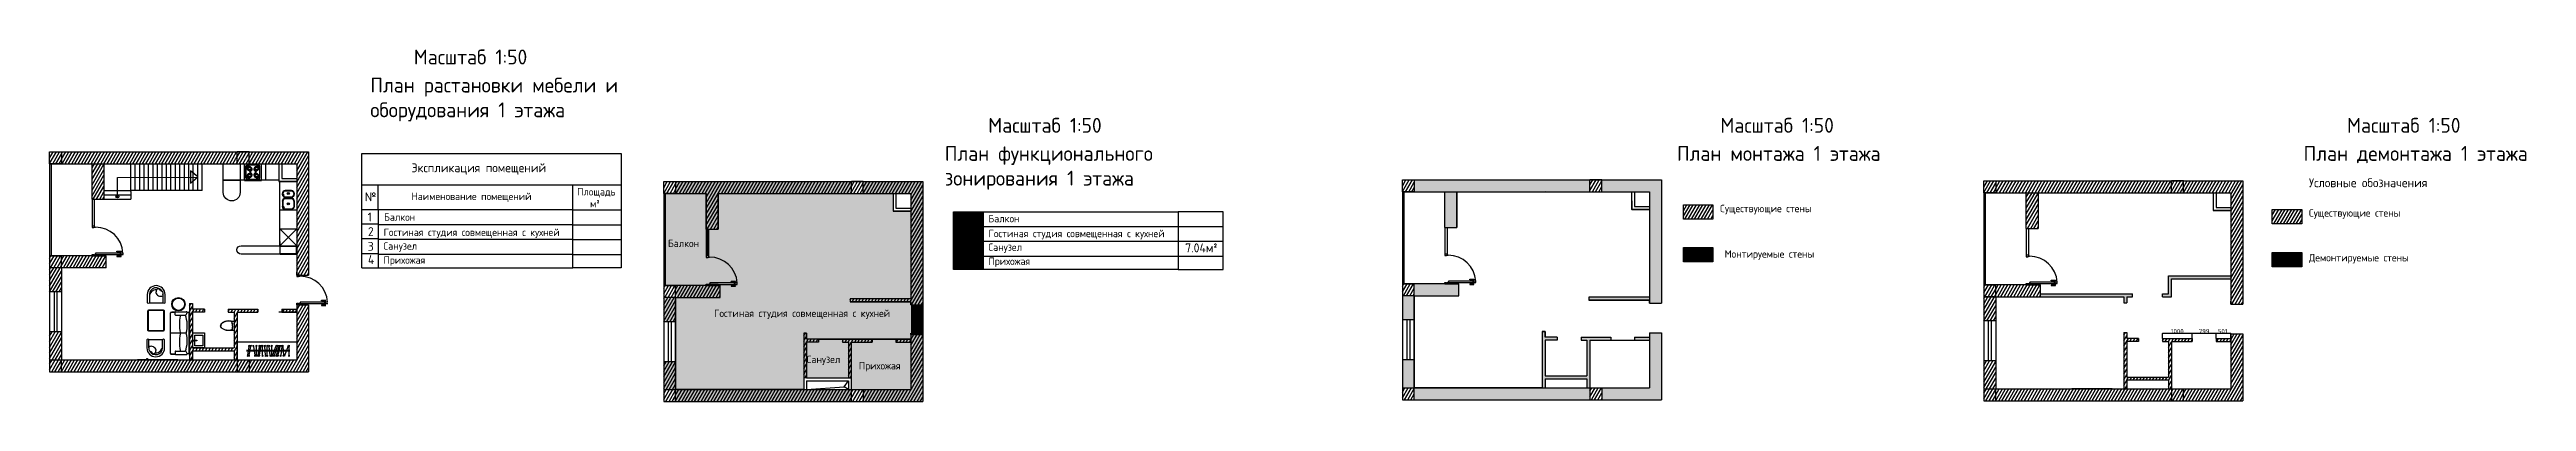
# Model space of a CAD drawing. Header units: millimetres. Extents: x -36495272392165 to 352544598049420, y -228287860276617 to 83349.
# Drawn here: x 22403 to 105586, y 19344 to 31187 of the extents above; entities that cross this region are included whole.
import ezdxf

# ---------------------------------------------------------------- set-up
doc = ezdxf.new("R2010")
doc.units = ezdxf.units.MM
doc.header["$MEASUREMENT"] = 0
doc.layers.add('freecads.com', color=7, linetype='Continuous')
doc.styles.add('Arial', font='GOST Common.ttf')
doc.styles.get("Standard").update_dxf_attribs({"font": 'GOST Common.ttf'})
doc.styles.add('{18b73a54-fa43-428c-adcb-c1c7bbdf2c84}', font='Simplex.shx')
doc.dimstyles.new('new dm style', dxfattribs={"dimtxt": 150, "dimasz": 20, "dimexe": 0.18, "dimexo": 0.0625, "dimgap": 5, "dimtad": 1, "dimdec": 0, "dimrnd": 1, "dimzin": 0, "dimdsep": 46, "dimtxsty": 'Arial', "dimblk": 'OBLIQUE', "dimcen": 0.09, "dimadec": 0, "dimazin": 0, "dimtfac": 1, "dimtdec": 0, "dimtofl": 0, "dimtmove": 0, "dimatfit": 3, "dimfxl": 1, "dimtolj": 1, "dimtzin": 0, "dimarcsym": 0})
pattern_1 = [(60, (-64389.26, 24210.42), (-81.18988, 46.875), [])]
pattern_2 = [(60, (569.91, 23232.24), (-81.18988, 46.875), [])]

msp = doc.modelspace()

# ---------------------------------------------------------------- texts
at = {"color": 7}
for s, height, p in [('Экспликация помещений', 300, (34559.1, 27057.3)), ('Условные обозначения', 300, (98280.7, 26553.6)), ('Наименование помещений', 250, (34559.1, 26120.9)), ('Площадь', 250, (40121.8, 26274)), ('м²', 250, (40556, 25872.9)), ('Существующие стены', 250, (78506.8, 25712.3)), ('Существующие стены', 250, (98280.7, 25563.4)), ('Гостиная студия совмещенная с кухней', 250, (33623.1, 24912.4)), ('Балкон', 250, (33637.4, 25423.2)), ('Балкон', 250, (53932.6, 25373)), ('Гостиная студия совмещенная с кухней', 250, (53938.7, 24871.5)), ('Санузел', 250, (33617.5, 24452.2)), ('Прихожая', 250, (33620.4, 23979.8)), ('Санузел', 250, (53933, 24411.3)), ('Прихожая', 250, (53935.9, 23939)), (' Монтируемые стены', 250, (78506.8, 24183.5)), ('Демонтируемые стены', 250, (98280.7, 24057.8))]:
    msp.add_text(s, height=height, dxfattribs=at).set_placement(p)
at = {"color": 18, "true_color": 0x000000}
for s, p in [('Балкон', (43171.2, 24540.5)), ('Гостиная студия совмещенная с кухней', (44722.5, 22188)), ('Санузел', (47829.6, 20637.6)), ('Прихожая', (49583.7, 20423.7))]:
    msp.add_text(s, height=250, dxfattribs=at).set_placement(p)
at = {"color": 7, "attachment_point": 1, "style": '{18b73a54-fa43-428c-adcb-c1c7bbdf2c84}'}
for s, width, insert, char_height in [('{\\fGOST Common|b0|i0|c204|p34;Масштаб 1\\fGOST Common|b0|i0|c0|p34;:50}', 4515.405, (34635.2, 31184), 500), ('{\\fGOST Common|b0|i0|c204|p34;План растановки мебели и оборудования \\fGOST Common|b0|i0|c0|p34;1\\fGOST Common|b0|i0|c204|p34; этажа}', 8308.347, (33177.5, 30238.6), 500), ('{\\fGOST Common|b0|i0|c204|p34;Масштаб 1\\fGOST Common|b0|i0|c0|p34;:50}', 4515.405, (53927.1, 28885.5), 500), ('{\\fGOST Common|b0|i0|c204|p34;Масштаб 1\\fGOST Common|b0|i0|c0|p34;:50}', 4515.405, (78516.2, 28885.5), 500), ('{\\fGOST Common|b0|i0|c204|p34;Масштаб 1\\fGOST Common|b0|i0|c0|p34;:50}', 4515.405, (99561, 28885.5), 500), ('{\\fGOST Common|b0|i0|c204|p34;План функционального зонирования \\fGOST Common|b0|i0|c0|p34;1\\fGOST Common|b0|i0|c204|p34; этажа}', 8308.347, (52469.4, 27940.1), 500), ('{\\fGOST Common|b0|i0|c204|p34;План монтажа \\fGOST Common|b0|i0|c0|p34;1\\fGOST Common|b0|i0|c204|p34; этажа}', 8308.347, (77058.5, 27940.1), 500), ('{\\fGOST Common|b0|i0|c204|p34;План демонтажа \\fGOST Common|b0|i0|c0|p34;1\\fGOST Common|b0|i0|c204|p34; этажа}', 8308.347, (98103.3, 27940.1), 500), ('{\\fGOST Common|b0|i0|c204|p34;№}', 300, (32992.7, 26378.9), 300), ('{\\fGOST Common|b0|i0|c0|p34;1}', 300, (33085.1, 25701.9), 300), ('{\\fGOST Common|b0|i0|c0|p34;2}', 300, (33095.2, 25210.3), 300), ('{\\fGOST Common|b0|i0|c0|p34;3}', 300, (33089.4, 24713), 300), ('{\\fGOST Common|b0|i0|c0|p34;4}', 300, (33095.2, 24271), 300), ('{\\fGOST Common|b0|i0|c0|p34;7.04\\fGOST Common|b0|i0|c204|p34;м\\fGOST Common|b0|i0|c0|p34;²}', 300, (60540.7, 24663.6), 300)]:
    msp.add_mtext_dynamic_manual_height_columns(s, width=width, gutter_width=11072.2, heights=[0], dxfattribs=dict(at, insert=insert, char_height=char_height))

# ---------------------------------------------------------------- blocks, each defined once
blk = doc.blocks.new('A$C1352')
at = {"color": 0}
for points in [[(0.003, 0.053), (0.003, 0.553, -0.414214), (0.053, 0.603), (0.753, 0.603, -0.414214), (0.803, 0.553), (0.803, 0.053, -0.414214), (0.753, 0.003), (0.053, 0.003, -0.414214)], [(0.023, 0.053), (0.023, 0.553, -0.414214), (0.053, 0.583), (0.753, 0.583, -0.414214), (0.783, 0.553), (0.783, 0.053, -0.414214), (0.753, 0.023), (0.053, 0.023, -0.414214)]]:
    blk.add_lwpolyline(points, format="xyb", close=True, dxfattribs=at)
blk = doc.blocks.new('_Oblique')
at = {"color": 0, "linetype": 'ByBlock', "lineweight": -2}
blk.add_line((-0.5, -0.5), (0.5, 0.5), dxfattribs=at)
blk = doc.blocks.new('*D47')
at = {"color": 0, "lineweight": -2, "transparency": 16777216}
for p, q in [((95161, 21469), (95161, 21629)), ((95662, 21629), (95161, 21629)), ((95662, 21469), (95662, 21629))]:
    blk.add_line(p, q, dxfattribs=at)
at = {"layer": 'Defpoints', "color": 0, "transparency": 16777216}
for p in [(95161, 21629), (95161, 21469), (95662, 21469)]:
    blk.add_point(p, dxfattribs=at)
at = {"color": 0, "lineweight": -2, "transparency": 16777216, "xscale": 20, "yscale": 20, "zscale": 20, "rotation": 180}
blk.add_blockref('_Oblique', (95161, 21629), dxfattribs=at)
at = {"color": 0, "lineweight": -2, "transparency": 16777216, "xscale": 20, "yscale": 20, "zscale": 20}
blk.add_blockref('_Oblique', (95662, 21629), dxfattribs=at)
at = {"color": 0, "transparency": 16777216, "insert": (95380, 21709), "char_height": 150, "attachment_point": 5, "style": 'Arial'}
blk.add_mtext('\\A1;501', dxfattribs=at)
blk = doc.blocks.new('*D48')
at = {"color": 0, "lineweight": -2, "transparency": 16777216}
for p, q in [((94362, 21469), (94362, 21629)), ((95161, 21629), (94362, 21629)), ((95161, 21469), (95161, 21629))]:
    blk.add_line(p, q, dxfattribs=at)
at = {"layer": 'Defpoints', "color": 0, "transparency": 16777216}
for p in [(94362, 21629), (94362, 21469), (95161, 21469)]:
    blk.add_point(p, dxfattribs=at)
at = {"color": 0, "lineweight": -2, "transparency": 16777216, "xscale": 20, "yscale": 20, "zscale": 20, "rotation": 180}
blk.add_blockref('_Oblique', (94362, 21629), dxfattribs=at)
at = {"color": 0, "lineweight": -2, "transparency": 16777216, "xscale": 20, "yscale": 20, "zscale": 20}
blk.add_blockref('_Oblique', (95161, 21629), dxfattribs=at)
at = {"color": 0, "transparency": 16777216, "insert": (94762, 21709), "char_height": 150, "attachment_point": 5, "style": 'Arial'}
blk.add_mtext('\\A1;799', dxfattribs=at)
blk = doc.blocks.new('*D49')
at = {"color": 0, "lineweight": -2, "transparency": 16777216}
for p, q in [((93362, 21469), (93362, 21629)), ((94362, 21629), (93362, 21629)), ((94362, 21469), (94362, 21629))]:
    blk.add_line(p, q, dxfattribs=at)
at = {"layer": 'Defpoints', "color": 0, "transparency": 16777216}
for p in [(93362, 21629), (93362, 21469), (94362, 21469)]:
    blk.add_point(p, dxfattribs=at)
at = {"color": 0, "lineweight": -2, "transparency": 16777216, "xscale": 20, "yscale": 20, "zscale": 20, "rotation": 180}
blk.add_blockref('_Oblique', (93362, 21629), dxfattribs=at)
at = {"color": 0, "lineweight": -2, "transparency": 16777216, "xscale": 20, "yscale": 20, "zscale": 20}
blk.add_blockref('_Oblique', (94362, 21629), dxfattribs=at)
at = {"color": 0, "transparency": 16777216, "insert": (93862, 21709), "char_height": 150, "attachment_point": 5, "style": 'Arial'}
blk.add_mtext('\\A1;1000', dxfattribs=at)

# ---------------------------------------------------------------- dimensions: what is measured, and where the dimension line sits
at = {"color": 7}
for base, p1, p2, picture, middle in [((93362.2, 21628.8), (94362.2, 21468.8), (93362.2, 21468.8), '*D49', (93862.2, 21708.8)), ((94362.2, 21628.8), (95161.2, 21468.8), (94362.2, 21468.8), '*D48', (94761.7, 21708.8))]:
    dim = msp.add_linear_dim(base=base, p1=p1, p2=p2, dimstyle='new dm style', override={"dimtmove": 1}, dxfattribs=at)
    dim.commit()
    dim.dimension.update_dxf_attribs({"geometry": picture, "text_midpoint": middle})
dim = msp.add_linear_dim(base=(95161.2, 21628.8), p1=(95662.2, 21468.8), p2=(95161.2, 21468.8), dimstyle='new dm style', dxfattribs=at)
dim.commit()
dim.dimension.update_dxf_attribs({"geometry": '*D47', "text_midpoint": (95380.4, 21628.8), "dimtype": 160})

# ---------------------------------------------------------------- hatches: boundary and pattern name
at = {"transparency": 33554687}
h = msp.add_hatch(dxfattribs=at)
h.set_pattern_fill('ANSI31', scale=750, angle=15)
h.set_pattern_definition(pattern_1)
h.paths.add_polyline_path([(31103, 27745), (29104, 27745), (29104, 27345), (30071.4, 27345), (30703, 27345), (30703, 23598), (30814, 23598), (31103, 23598)])
h.paths.add_polyline_path([(27203, 22347), (27603, 22347), (27603, 22447), (27203, 22447), (27203, 22647), (27103, 22647), (27103, 20747), (27203, 20747), (27203, 21047), (28603, 21047), (28603, 20747), (28703, 20747), (28703, 22347), (29403, 22347), (29403, 22447), (28403, 22447), (28403, 22347), (28603, 22347), (28603, 21147), (27203, 21147)])
h.paths.add_polyline_path([(31103, 22598), (30703, 22598), (30703, 20747), (29103, 20747), (29103, 20347), (31103, 20347)])
h.paths.add_polyline_path([(28703, 20747), (22803, 20747), (22803, 20347), (28703, 20347)])
h.paths.add_polyline_path([(22803, 21687), (22403, 21687), (22403, 20747), (22803, 20747)])
h.paths.add_polyline_path([(22803, 23845), (22403, 23845), (22403, 23033), (22803, 23033)])
h.paths.add_polyline_path([(24303, 24245), (23831, 24245), (22803, 24245), (22803, 23847), (24303, 23847)])
h.paths.add_polyline_path([(30703, 22447), (30202, 22447), (30202, 22347), (30703, 22347)], flags=17)
h.paths.add_polyline_path([(24231, 27345), (23831, 27345), (23831, 26146), (24231, 26146)])
h = msp.add_hatch(dxfattribs=at)
h.set_pattern_fill('ANSI31', scale=750, angle=15)
h.set_pattern_definition([(60, (-76839.47, 24205.2), (-81.18988, 46.875), [])])
h.paths.add_polyline_path([(22803, 27745), (22403, 27745), (22403, 27345), (22803, 27345)])
h.paths.add_polyline_path([(22803, 24245), (22403, 24245), (22403, 23847), (22803, 23847)])
h.paths.add_polyline_path([(22803, 20747), (22403, 20747), (22403, 20347), (22803, 20347)])
h.paths.add_polyline_path([(29103, 20747), (28703, 20747), (28703, 20347), (29103, 20347)])
h = msp.add_hatch()
h.set_pattern_fill('ANSI31', color=256, scale=750, angle=15)
h.set_pattern_definition([(60, (20538.5, 23949.7), (-81.1899, 46.875), [])])
h.paths.add_polyline_path([(28704, 27745), (22803, 27745), (22803, 27345), (23831, 27345), (24231, 27345), (27103, 27345), (27203, 27346.4), (27203, 27345), (28458.5, 27345), (28704, 27345)])
h = msp.add_hatch(dxfattribs=at)
h.set_pattern_fill('ANSI31', scale=750, angle=15)
h.set_pattern_definition(pattern_1)
h.paths.add_polyline_path([(29104, 27345), (29104, 27745), (28704, 27745), (28704, 27345)])
h = msp.add_hatch(dxfattribs=at)
h.set_pattern_fill('ANSI31', scale=750, angle=15)
h.set_pattern_definition([(60, (-56212.85, 23201.92), (-81.18988, 46.875), [])])
h.paths.add_polyline_path([(43429.6, 26741.7), (43029.6, 26741.7), (43029.6, 26341.7), (43429.6, 26341.7)])
h.paths.add_polyline_path([(43429.6, 23241.7), (43029.6, 23241.7), (43029.6, 22843.7), (43429.6, 22843.7)])
h.paths.add_polyline_path([(43429.6, 19743.7), (43029.6, 19743.7), (43029.6, 19343.7), (43429.6, 19343.7)])
h.paths.add_polyline_path([(49729.6, 19743.7), (49329.6, 19743.7), (49329.6, 19343.7), (49729.6, 19343.7)])
h = msp.add_hatch(color=252, dxfattribs=at)
h.dxf.hatch_style = 1
h.paths.add_polyline_path([(49330.6, 26741.7), (43429.6, 26741.7), (43429.6, 26341.7), (44457.6, 26341.7), (44857.6, 26341.7), (47729.6, 26341.7), (47829.6, 26343.1), (47829.6, 26341.7), (49330.6, 26341.7)])
h.paths.add_polyline_path([(51729.6, 26741.7), (49730.6, 26741.7), (49730.6, 26341.7), (50729.6, 26341.7), (51329.6, 26341.7), (51329.6, 22594.7), (51729.6, 22594.7)])
h.paths.add_polyline_path([(43429.6, 20683.7), (43029.6, 20683.7), (43029.6, 19743.7), (43429.6, 19743.7)])
h.paths.add_polyline_path([(43429.6, 22841.7), (43029.6, 22841.7), (43029.6, 22029.7), (43429.6, 22029.7)])
h.paths.add_polyline_path([(44929.6, 23241.7), (44457.6, 23241.7), (43429.6, 23241.7), (43429.6, 22841.7), (44929.6, 22841.7)])
h.paths.add_polyline_path([(44857.6, 26341.7), (44457.6, 26341.7), (44457.6, 25142.7), (44857.6, 25142.7)])
h.paths.add_polyline_path([(49329.6, 19743.7), (43429.6, 19743.7), (43429.6, 19343.7), (49329.6, 19343.7)])
h.paths.add_polyline_path([(51729.6, 21594.7), (51329.6, 21594.7), (51329.6, 19743.7), (49729.6, 19743.7), (49729.6, 19343.7), (51729.6, 19343.7)])
h.paths.add_polyline_path([(51329.6, 22794.7), (49287.1, 22794.7), (49287.1, 22694.7), (51329.6, 22694.7), (51329.6, 22694.7)])
h.paths.add_polyline_path([(47829.6, 21343.7), (48229.6, 21343.7), (48229.6, 21443.7), (47829.6, 21443.7), (47829.6, 21643.7), (47729.6, 21643.7), (47729.6, 20143.7), (47829.6, 20143.7)])
h.paths.add_polyline_path([(50029.6, 21443.7), (49029.6, 21443.7), (49029.6, 21343.7), (49229.6, 21343.7), (49229.6, 20143.7), (49329.6, 20143.7), (49329.6, 21343.7), (50029.6, 21343.7)])
h.paths.add_polyline_path([(51329.6, 21443.7), (50828.6, 21443.7), (50828.6, 21343.7), (51329.6, 21343.7)], flags=17)
h = msp.add_hatch(dxfattribs=at)
h.set_pattern_fill('ANSI31', color=250, scale=750, angle=15)
h.set_pattern_definition([(60, (28799.2, 13900.85), (-81.18988, 46.875), [])])
h.paths.add_polyline_path([(49330.6, 26741.7), (43429.6, 26741.7), (43429.6, 26341.7), (44457.6, 26341.7), (44457.6, 25142.7), (44857.6, 25142.7), (44857.6, 26341.7), (47729.6, 26341.7), (47829.6, 26343.1), (47829.6, 26341.7), (49330.6, 26341.7)])
h.paths.add_polyline_path([(51729.6, 26741.7), (49730.6, 26741.7), (49730.6, 26341.7), (50729.6, 26341.7), (51329.6, 26341.7), (51329.6, 22594.7), (51729.6, 22594.7)])
h.paths.add_polyline_path([(51729.6, 21594.7), (51329.6, 21594.7), (51329.6, 19743.7), (49729.6, 19743.7), (49729.6, 19343.7), (51729.6, 19343.7)])
h.paths.add_polyline_path([(43429.6, 22841.7), (43029.6, 22841.7), (43029.6, 22029.7), (43429.6, 22029.7)])
h.paths.add_polyline_path([(44929.6, 23241.7), (44457.6, 23241.7), (43429.6, 23241.7), (43429.6, 22841.7), (44929.6, 22841.7)])
h.paths.add_polyline_path([(43429.6, 20683.7), (43029.6, 20683.7), (43029.6, 19743.7), (43429.6, 19743.7)])
h.paths.add_polyline_path([(49329.6, 19743.7), (43429.6, 19743.7), (43429.6, 19343.7), (49329.6, 19343.7)])
h.paths.add_polyline_path([(47829.6, 21343.7), (48229.6, 21343.7), (48229.6, 21443.7), (47829.6, 21443.7), (47829.6, 21643.7), (47729.6, 21643.7), (47729.6, 20143.7), (47829.6, 20143.7)])
h.paths.add_polyline_path([(50029.6, 21443.7), (49029.6, 21443.7), (49029.6, 21343.7), (49229.6, 21343.7), (49229.6, 20143.7), (49329.6, 20143.7), (49329.6, 21343.7), (50029.6, 21343.7)])
h.paths.add_polyline_path([(51329.6, 21443.7), (50828.6, 21443.7), (50828.6, 21343.7), (51329.6, 21343.7)], flags=17)
h.paths.add_polyline_path([(51329.6, 22794.7), (49287.1, 22794.7), (49287.1, 22694.7), (51329.6, 22694.7), (51329.6, 22694.7)])
h = msp.add_hatch(dxfattribs=at)
h.set_pattern_fill('ANSI31', scale=750, angle=15)
h.set_pattern_definition([(60, (-43762.645, 23207.135), (-81.18988, 46.875), [])])
h.paths.add_polyline_path([(49730.6, 26341.7), (49730.6, 26741.7), (49330.6, 26741.7), (49330.6, 26341.7)])
h = msp.add_hatch(dxfattribs=at)
h.set_pattern_fill('ANSI31', scale=750, angle=15)
h.set_pattern_definition([(60, (-31407.45, 23262.725), (-81.18988, 46.875), [])])
h.paths.add_polyline_path([(68235, 26802.6), (67835, 26802.6), (67835, 26402.6), (68235, 26402.6)])
h.paths.add_polyline_path([(68235, 23302.6), (67835, 23302.6), (67835, 22904.6), (68235, 22904.6)])
h.paths.add_polyline_path([(68235, 19804.6), (67835, 19804.6), (67835, 19404.6), (68235, 19404.6)])
h.paths.add_polyline_path([(74535, 19804.6), (74135, 19804.6), (74135, 19404.6), (74535, 19404.6)])
h = msp.add_hatch(color=250, dxfattribs=at)
h.dxf.hatch_style = 1
h.paths.add_polyline_path([(74136, 26802.6), (68235, 26802.6), (68235, 26402.6), (69263, 26402.6), (69663, 26402.6), (72535, 26402.6), (72635, 26403.9), (72635, 26402.6), (74136, 26402.6)])
h.paths.add_polyline_path([(69735, 23302.6), (69263, 23302.6), (68235, 23302.6), (68235, 22902.6), (69735, 22902.6)])
h.paths.add_polyline_path([(69663, 26402.6), (69263, 26402.6), (69263, 25203.6), (69663, 25203.6)])
h.paths.add_polyline_path([(76535, 26802.6), (74536, 26802.6), (74536, 26402.6), (75535, 26402.6), (76135, 26402.6), (76135, 22655.6), (76535, 22655.6)])
h.paths.add_polyline_path([(74135, 19804.6), (68235, 19804.6), (68235, 19404.6), (74135, 19404.6)])
h.paths.add_polyline_path([(68235, 22902.6), (67835, 22902.6), (67835, 22090.6), (68235, 22090.6)])
h.paths.add_polyline_path([(68235, 20744.6), (67835, 20744.6), (67835, 19804.6), (68235, 19804.6)])
h.paths.add_polyline_path([(76535, 21655.6), (76135, 21655.6), (76135, 19804.6), (74535, 19804.6), (74535, 19404.6), (76535, 19404.6)])
h.paths.add_polyline_path([(74835, 21504.6), (73835, 21504.6), (73835, 21404.6), (74035, 21404.6), (74035, 20204.6), (72635, 20204.6), (72635, 21404.6), (73035, 21404.6), (73035, 21504.6), (72635, 21504.6), (72635, 21704.6), (72535, 21704.6), (72535, 19804.6), (72635, 19804.6), (72635, 20104.6), (74035, 20104.6), (74035, 19804.6), (74135, 19804.6), (74135, 21404.6), (74835, 21404.6)])
h.paths.add_polyline_path([(76135, 21504.6), (75634, 21504.6), (75634, 21404.6), (76135, 21404.6)], flags=17)
h = msp.add_hatch(dxfattribs=at)
h.set_pattern_fill('ANSI31', scale=750, angle=15)
h.set_pattern_definition([(60, (-18957.245, 23267.94), (-81.18988, 46.875), [])])
h.paths.add_polyline_path([(74536, 26402.6), (74536, 26802.6), (74136, 26802.6), (74136, 26402.6)])
h = msp.add_hatch(dxfattribs=at)
h.set_pattern_fill('ANSI31', scale=750, angle=15)
h.set_pattern_definition(pattern_2)
h.paths.add_polyline_path([(96062.2, 26766.8), (94063.2, 26766.8), (94063.2, 26366.8), (95030.5, 26366.8), (95662.2, 26366.8), (95662.2, 22619.8), (95773.2, 22619.8), (96062.2, 22619.8)])
h.paths.add_polyline_path([(92162.2, 21368.8), (92562.2, 21368.8), (92562.2, 21468.8), (92162.2, 21468.8), (92162.2, 21668.8), (92062.2, 21668.8), (92062.2, 19768.8), (92162.2, 19768.8), (92162.2, 20068.8), (93562.2, 20068.8), (93562.2, 19768.8), (93662.2, 19768.8), (93662.2, 21368.8), (94362.2, 21368.8), (94362.2, 21468.8), (93362.2, 21468.8), (93362.2, 21368.8), (93562.2, 21368.8), (93562.2, 20168.8), (92162.2, 20168.8)])
h.paths.add_polyline_path([(96062.2, 21619.8), (95662.2, 21619.8), (95662.2, 19768.8), (94062.2, 19768.8), (94062.2, 19368.8), (96062.2, 19368.8)])
h.paths.add_polyline_path([(93662.2, 19768.8), (87762.2, 19768.8), (87762.2, 19368.8), (93662.2, 19368.8)])
h.paths.add_polyline_path([(87762.2, 20708.8), (87362.2, 20708.8), (87362.2, 19768.8), (87762.2, 19768.8)])
h.paths.add_polyline_path([(87762.2, 22866.8), (87362.2, 22866.8), (87362.2, 22054.8), (87762.2, 22054.8)])
h.paths.add_polyline_path([(89262.2, 23266.8), (88790.2, 23266.8), (87762.2, 23266.8), (87762.2, 22868.8), (89262.2, 22868.8)])
h.paths.add_polyline_path([(95662.2, 21468.8), (95161.2, 21468.8), (95161.2, 21368.8), (95662.2, 21368.8)], flags=17)
h.paths.add_polyline_path([(89190.2, 26366.8), (88790.2, 26366.8), (88790.2, 25167.8), (89190.2, 25167.8)])
h = msp.add_hatch(dxfattribs=at)
h.set_pattern_fill('ANSI31', scale=750, angle=15)
h.set_pattern_definition([(60, (-11880.3, 23227.02), (-81.18988, 46.875), [])])
h.paths.add_polyline_path([(87762.2, 26366.8), (87762.2, 26766.8), (87362.2, 26766.8), (87362.2, 26366.8)])
h.paths.add_polyline_path([(87362.2, 23266.8), (87362.2, 22868.8), (87762.2, 22868.8), (87762.2, 23266.8)])
h.paths.add_polyline_path([(87362.2, 19368.8), (87762.2, 19368.8), (87762.2, 19768.8), (87362.2, 19768.8)])
h.paths.add_polyline_path([(94062.2, 19368.8), (94062.2, 19768.8), (93662.2, 19768.8), (93662.2, 19368.8)])
h = msp.add_hatch()
h.set_pattern_fill('ANSI31', color=256, scale=750, angle=15)
h.set_pattern_definition([(60, (85497.66, 22971.52), (-81.1899, 46.875), [])])
h.paths.add_polyline_path([(93663.2, 26766.8), (87762.2, 26766.8), (87762.2, 26366.8), (88790.2, 26366.8), (89190.2, 26366.8), (92062.2, 26366.8), (92162.2, 26368.2), (92162.2, 26366.8), (93417.7, 26366.8), (93663.2, 26366.8)])
h = msp.add_hatch(dxfattribs=at)
h.set_pattern_fill('ANSI31', scale=750, angle=15)
h.set_pattern_definition(pattern_2)
h.paths.add_polyline_path([(94063.2, 26366.8), (94063.2, 26766.8), (93663.2, 26766.8), (93663.2, 26366.8)])
h = msp.add_hatch(color=141, dxfattribs=at)
h.dxf.hatch_style = 1
h.paths.add_polyline_path([(43029.6, 23241.7), (43079.6, 23241.7), (43079.6, 26341.7), (43029.6, 26341.7)])
h = msp.add_hatch(color=254, dxfattribs=at)
h.dxf.hatch_style = 1
h.paths.add_polyline_path([(44457.6, 26341.7), (43079.6, 26341.7), (43079.6, 23241.7), (43429.6, 23241.7), (44457.6, 23241.7), (44457.6, 23291.7), (44516.5, 23291.7), (44516.5, 23278.4), (44566.9, 23278.4, -0.4641531), (44573.5, 23286.1), (44574.6, 23286.2), (44574.6, 23317.6), (44574.6, 23334.3), (45385, 23334.3), (45385, 23339.8), (45404.4, 23339.8), (45404.4, 23379.8), (45292.9, 23379.8), (45292.9, 23396.4), (45434.4, 23396.4), (45434.4, 23379.8), (45421.1, 23379.8), (45421.1, 23339.8), (45440.5, 23339.8), (45496.5, 23334.5, 0.398407), (44568.6, 24204.1), (44516.5, 24204.1), (44516.5, 24190.8), (44457.6, 24190.8)])
at = {"true_color": 0xd7ebd2, "transparency": 33554687}
h = msp.add_hatch(color=254, dxfattribs=at)
h.dxf.hatch_style = 1
h.paths.add_polyline_path([(51329.6, 25744.7), (50735.7, 25744.7), (50729.6, 25744.7), (50729.6, 26341.7), (44857.6, 26341.7), (44857.6, 25142.7), (44532.6, 25142.7), (44532.6, 24204.1), (44568.6, 24204.1, -0.3984682), (45496.5, 23334.3), (45498.5, 23334.3), (45498.5, 23284.3), (45440.5, 23284.3), (45440.5, 23278.8), (45421.1, 23278.8), (45421.1, 23238.8), (45434.4, 23238.8), (45434.4, 23222.2), (45292.9, 23222.2), (45292.9, 23238.8), (45404.4, 23238.8), (45404.4, 23278.8), (45385, 23278.8), (44568.9, 23284.4, -0.3297457), (44576.8, 23285.3), (44576.8, 23290.7), (44574.6, 23290.7), (44574.6, 23284.3), (44576.8, 23284.3), (44576.8, 23285.3, -1.1556019), (44568.6, 23274.9), (44568.6, 23276.2), (44532.6, 23276.2), (44532.6, 23241.7), (44556.9, 23241.7), (44929.6, 23241.7), (44929.6, 22841.7), (43429.6, 22841.7), (43429.6, 19743.7), (47729.6, 19743.7), (47729.6, 21643.7), (47829.6, 21643.7), (47829.6, 21443.7), (51329.6, 21443.7), (51329.6, 22594.7), (51329.6, 22694.7), (49287.1, 22694.7), (49287.1, 22794.7), (51329.6, 22794.7)])
at = {"transparency": 33554687}
h = msp.add_hatch(dxfattribs=at)
h.set_pattern_fill('ANSI31', scale=750, angle=15)
h.set_pattern_definition([(60, (6156.18, 22957.8), (-81.18988, 46.875), [])])
h.paths.add_polyline_path([(77274.2, 25958.2), (77274.2, 25473.8), (78263.8, 25473.8), (78263.8, 25958.2)])
h = msp.add_hatch(dxfattribs=at)
h.set_pattern_fill('ANSI31', scale=750, angle=15)
h.set_pattern_definition([(60, (25930.12, 22808.94), (-81.18988, 46.875), [])])
h.paths.add_polyline_path([(97048.1, 25809.3), (97048.1, 25324.9), (98037.7, 25324.9), (98037.7, 25809.3)])
h = msp.add_hatch(color=141, dxfattribs=at)
h.dxf.hatch_style = 1
h.paths.add_polyline_path([(44457.6, 24241.7), (44532.6, 24241.7), (44532.6, 25142.7), (44457.6, 25142.7)])
h = msp.add_hatch(color=9, dxfattribs=at)
h.dxf.hatch_style = 1
h.paths.add_polyline_path([(53753.8, 25721.5), (52764.2, 25721.5), (52764.2, 25237.1), (53753.8, 25237.1)])
at = {"true_color": 0xd7ebd2, "transparency": 33554687}
h = msp.add_hatch(color=254, dxfattribs=at)
h.dxf.hatch_style = 1
h.paths.add_polyline_path([(52764.2, 25237.1), (52764.2, 24752.7), (53753.8, 24752.7), (53753.8, 25237.1)])
at = {"true_color": 0x000000, "transparency": 33554687}
h = msp.add_hatch(color=18, dxfattribs=at)
h.dxf.hatch_style = 1
h.paths.add_polyline_path([(44532.6, 23278.4), (44516.5, 23278.4), (44516.5, 23290.7), (44457.6, 23290.7), (44457.6, 23241.7), (44532.6, 23241.7)])
h.paths.add_polyline_path([(45498.5, 23334.3), (44574.6, 23334.3), (44574.6, 23317.6), (44576.8, 23317.6), (44576.8, 23285.3, -0.0589078), (44578.1, 23284.3), (45498.5, 23284.3)])
h.paths.add_polyline_path([(44580.1, 23279.5, 0.2057931), (44578.1, 23284.3), (44574.6, 23284.3), (44574.6, 23286.1, 0.4641531), (44566.8, 23279.5, 0.0418865), (44566.9, 23278.4), (44568.6, 23278.4), (44568.6, 23276.2), (44568.6, 23274.9, 0.6777824)])
h.paths.add_polyline_path([(45434.4, 23396.4), (45292.9, 23396.4), (45292.9, 23379.8), (45434.4, 23379.8)])
h.paths.add_polyline_path([(45434.4, 23238.8), (45292.9, 23238.8), (45292.9, 23222.2), (45434.4, 23222.2)])
h.paths.add_polyline_path([(45421.1, 23278.8), (45404.4, 23278.8), (45404.4, 23238.8), (45421.1, 23238.8)])
h.paths.add_polyline_path([(45440.5, 23284.3), (45385, 23284.3), (45385, 23278.8), (45440.5, 23278.8)])
h.paths.add_polyline_path([(45421.1, 23379.8), (45404.4, 23379.8), (45404.4, 23339.8), (45421.1, 23339.8)])
h.paths.add_polyline_path([(45440.5, 23339.8), (45385, 23339.8), (45385, 23334.3), (45440.5, 23334.3)])
h.paths.add_polyline_path([(44532.6, 24241.7), (44457.6, 24241.7), (44457.6, 24190.8), (44516.5, 24190.8), (44516.5, 24204.1), (44532.6, 24204.1)])
at = {"true_color": 0xadddf7, "transparency": 33554687}
h = msp.add_hatch(color=141, dxfattribs=at)
h.dxf.hatch_style = 1
h.paths.add_polyline_path([(53753.8, 24268.4), (53753.8, 24752.7), (52764.2, 24752.7), (52764.2, 24268.4)])
at = {"true_color": 0xcecce6, "transparency": 33554687}
h = msp.add_hatch(color=254, dxfattribs=at)
h.dxf.hatch_style = 1
h.paths.add_polyline_path([(53753.8, 23784), (53753.8, 24268.4), (52764.2, 24268.4), (52764.2, 23784)])
at = {"transparency": 33554687}
h = msp.add_hatch(color=5, dxfattribs=at)
h.dxf.hatch_style = 1
h.paths.add_polyline_path([(77274.2, 24529.4), (77274.2, 24045), (78263.8, 24045), (78263.8, 24529.4)])
h = msp.add_hatch(color=1, dxfattribs=at)
h.dxf.hatch_style = 1
h.paths.add_polyline_path([(98037.7, 23871.3), (98037.7, 24355.7), (97048.1, 24355.7), (97048.1, 23871.3)])
h = msp.add_hatch(color=1, dxfattribs=at)
h.dxf.hatch_style = 1
h.paths.add_polyline_path([(92361.2, 22968.8), (89262.2, 22968.8), (89262.2, 22868.8), (92062.2, 22868.8), (92062.2, 22668.8), (92162.2, 22668.8), (92162.2, 22866.8), (92162.2, 22868.8), (92361.2, 22868.8)])
h.paths.add_polyline_path([(93662.2, 23468.8), (95662.2, 23468.8), (95662.2, 23568.8), (93562.2, 23568.8), (93562.2, 22968.8), (93361.2, 22968.8), (93361.2, 22868.8), (93662.2, 22868.8)])
at = {"true_color": 0xd7ebd2, "transparency": 33554687}
h = msp.add_hatch(color=254, dxfattribs=at)
h.dxf.hatch_style = 1
h.paths.add_polyline_path([(51329.6, 21594.7), (51729.6, 21594.7), (51729.6, 22594.7), (51329.6, 22594.7)])
at = {"transparency": 33554687}
h = msp.add_hatch(color=5, dxfattribs=at)
h.dxf.hatch_style = 1
h.paths.add_polyline_path([(76135, 22855.5), (74092.5, 22855.5), (74092.5, 22755.5), (76135, 22755.5), (76135, 22755.6)])
at = {"true_color": 0xadddf7, "transparency": 33554687}
h = msp.add_hatch(color=141, dxfattribs=at)
h.dxf.hatch_style = 1
h.paths.add_polyline_path([(48229.6, 21343.7), (47829.6, 21343.7), (47829.6, 20143.7), (49229.6, 20143.7), (49229.6, 21343.7), (49029.6, 21343.7), (49029.6, 21443.7), (48229.6, 21443.7)])
at = {"true_color": 0xcecce6, "transparency": 33554687}
h = msp.add_hatch(color=254, dxfattribs=at)
h.dxf.hatch_style = 1
h.paths.add_polyline_path([(50029.6, 21343.7), (49329.6, 21343.7), (49329.6, 19743.7), (49729.6, 19743.7), (51329.6, 19743.7), (51329.6, 21343.7), (50828.6, 21343.7), (50828.6, 21443.7), (50029.6, 21443.7)])

# ---------------------------------------------------------------- linework, layer by layer
for p, q in [((22403, 27745), (31103, 27745)), ((22403, 27745), (22403, 27745)), ((31103, 27745), (31103, 23598)), ((22803, 27345), (22403, 27345)), ((22403, 27345), (23831, 27345)), ((23831, 27345), (24231, 27345)), ((23831, 26146), (23831, 27345)), ((24231, 27345), (30703, 27345)), ((24231, 27345), (24231, 26146)), ((24231, 27345), (30703, 27345)), ((24231, 27345), (24231, 26146)), ((27103, 27345), (27203, 27346.4)), ((27203, 27346.4), (27203, 27345)), ((30103, 27345), (30203, 27345)), ((30103, 27345), (30103, 26748)), ((30703, 26748), (30103, 26748)), ((30109.1, 26748), (30703, 26748)), ((30203, 27345), (30203, 26848)), ((30203, 26848), (30703, 26848)), ((30703, 27345), (30703, 23598)), ((30703, 26848), (30703, 26748)), ((43029.6, 26741.7), (51729.6, 26741.7)), ((43029.6, 26741.7), (43029.6, 26741.7)), ((51729.6, 26741.7), (51729.6, 22594.7)), ((67835, 26802.6), (76535, 26802.6)), ((67835, 26802.6), (67835, 26802.6)), ((76535, 26802.6), (76535, 22655.6)), ((87362.2, 26766.8), (96062.2, 26766.8)), ((87362.2, 26766.8), (87362.2, 26766.8)), ((96062.2, 26766.8), (96062.2, 22619.8)), ((23831, 26146), (24231, 26146)), ((43429.6, 26341.7), (43029.6, 26341.7)), ((43029.6, 26341.7), (44457.6, 26341.7)), ((44457.6, 25142.7), (44457.6, 26341.7)), ((44857.6, 26341.7), (51329.6, 26341.7)), ((44857.6, 26341.7), (44857.6, 25142.7)), ((44857.6, 26341.7), (51329.6, 26341.7)), ((44857.6, 26341.7), (44857.6, 25142.7)), ((47729.6, 26341.7), (47829.6, 26343.1)), ((47829.6, 26343.1), (47829.6, 26341.7)), ((50729.6, 26341.7), (50829.6, 26341.7)), ((50729.6, 26341.7), (50729.6, 25744.7)), ((50829.6, 26341.7), (50829.6, 25844.7)), ((50829.6, 25844.7), (51329.6, 25844.7)), ((51329.6, 26341.7), (51329.6, 22794.7)), ((51329.6, 25844.7), (51329.6, 25744.7)), ((68235, 26402.6), (67835, 26402.6)), ((67835, 26402.6), (69263, 26402.6)), ((69263, 26402.6), (69663, 26402.6)), ((69263, 25203.6), (69263, 26402.6)), ((69663, 26402.6), (76135, 26402.6)), ((69663, 26402.6), (69663, 25203.6)), ((69663, 26402.6), (76135, 26402.6)), ((69663, 26402.6), (69663, 25203.6)), ((72535, 26402.6), (72635, 26403.9)), ((72635, 26403.9), (72635, 26402.6)), ((75535, 26402.6), (75635, 26402.6)), ((75535, 26402.6), (75535, 25805.5)), ((76135, 25805.5), (75535, 25805.5)), ((75541.1, 25805.5), (76135, 25805.5)), ((75635, 26402.6), (75635, 25905.5)), ((75635, 25905.5), (76135, 25905.5)), ((76135, 26402.6), (76135, 22655.6)), ((76135, 25905.5), (76135, 25805.5)), ((87762.2, 26366.8), (87362.2, 26366.8)), ((87362.2, 26366.8), (88790.2, 26366.8)), ((88790.2, 26366.8), (89190.2, 26366.8)), ((88790.2, 25167.8), (88790.2, 26366.8)), ((89190.2, 26366.8), (95662.2, 26366.8)), ((89190.2, 26366.8), (89190.2, 25167.8)), ((92062.2, 26366.8), (92162.2, 26368.2)), ((92162.2, 26368.2), (92162.2, 26366.8)), ((95062.2, 26366.8), (95162.2, 26366.8)), ((95062.2, 26366.8), (95062.2, 25769.8)), ((95162.2, 26366.8), (95162.2, 25869.8)), ((95162.2, 25869.8), (95662.2, 25869.8)), ((95662.2, 26366.8), (95662.2, 22619.8)), ((95662.2, 25869.8), (95662.2, 25769.8)), ((44457.6, 25142.7), (44857.6, 25142.7)), ((51329.6, 25744.7), (50729.6, 25744.7)), ((50735.7, 25744.7), (51329.6, 25744.7)), ((69263, 25203.6), (69663, 25203.6)), ((88790.2, 25167.8), (89190.2, 25167.8)), ((95662.2, 25769.8), (95062.2, 25769.8)), ((95068.2, 25769.8), (95662.2, 25769.8)), ((22803, 24245), (22403, 24245)), ((22403, 24245), (22403, 24245)), ((23831, 24245), (22803, 24245)), ((23831, 24245), (23831, 24245)), ((24303, 23845), (24303, 24245)), ((22803, 23845), (22403, 23845)), ((22403, 23845), (22403, 20747)), ((22803, 23845), (22803, 20747)), ((30703, 23598), (30703, 23698)), ((30703, 23598), (31103, 23598)), ((30814, 23598), (30814, 23560.4)), ((68235, 23302.6), (67835, 23302.6)), ((67835, 23302.6), (67835, 23302.6)), ((69263, 23302.6), (68235, 23302.6)), ((69263, 23302.6), (69263, 23302.6)), ((69735, 22902.6), (69735, 23302.6)), ((93562.2, 23568.8), (95662.2, 23568.8)), ((93562.2, 22968.8), (93562.2, 23568.8)), ((93662.2, 23468.8), (95662.2, 23468.8)), ((93662.2, 22866.8), (93662.2, 23468.8)), ((27103, 22647), (27203, 22647)), ((27103, 22647), (27103, 20747)), ((27203, 22647), (27203, 22447)), ((30703, 22647), (31103, 22647)), ((30703, 22598), (31103, 22598)), ((30703, 22598), (30703, 20747)), ((30802.3, 22598), (30703, 22598)), ((31103, 22598), (31103, 20347)), ((43429.6, 23241.7), (43029.6, 23241.7)), ((43029.6, 23241.7), (43029.6, 23241.7)), ((43429.6, 22841.7), (43029.6, 22841.7)), ((43029.6, 22841.7), (43029.6, 19743.7)), ((44457.6, 23241.7), (43429.6, 23241.7)), ((43429.6, 22841.7), (43429.6, 19743.7)), ((44457.6, 23241.7), (44457.6, 23241.7)), ((44929.6, 22841.7), (44929.6, 23241.7)), ((51329.6, 22594.7), (51329.6, 22694.7)), ((51329.6, 22694.7), (51329.6, 22594.7)), ((51329.6, 22594.7), (51729.6, 22594.7)), ((68235, 22902.6), (67835, 22902.6)), ((67835, 22902.6), (67835, 19804.6)), ((68235, 22902.6), (68235, 19804.6)), ((76135, 22655.6), (76135, 22755.6)), ((76135, 22655.6), (76535, 22655.6)), ((87762.2, 23266.8), (87362.2, 23266.8)), ((87362.2, 23266.8), (87362.2, 23266.8)), ((87362.2, 22868.8), (92062.2, 22868.8)), ((87762.2, 22866.8), (87362.2, 22866.8)), ((87362.2, 22866.8), (87362.2, 19768.8)), ((88790.2, 23266.8), (87762.2, 23266.8)), ((87762.2, 22866.8), (87762.2, 19768.8)), ((88790.2, 23266.8), (88790.2, 23266.8)), ((89262.2, 22866.8), (89262.2, 23266.8)), ((89262.2, 22968.8), (92361.2, 22968.8)), ((92062.2, 22866.8), (92062.2, 22868.8)), ((92062.2, 22866.8), (92062.2, 22668.8)), ((92062.2, 22668.8), (92162.2, 22668.8)), ((92162.2, 22868.8), (92361.2, 22868.8)), ((92162.2, 22866.8), (92162.2, 22868.8)), ((92162.2, 22866.8), (92162.2, 22668.8)), ((92361.2, 22866.8), (92361.2, 22968.8)), ((93361.2, 22968.8), (93562.2, 22968.8)), ((93361.2, 22868.8), (93361.2, 22968.8)), ((93361.2, 22868.8), (93662.2, 22868.8)), ((93361.2, 22868.8), (93662.2, 22868.8)), ((93361.2, 22868.8), (93662.2, 22868.8)), ((95662.2, 22619.8), (95662.2, 22719.8)), ((95662.2, 22619.8), (96062.2, 22619.8)), ((27091.9, 20956.8), (27091.9, 22329.3)), ((27603, 22447), (27203, 22447)), ((27203, 22347), (27203, 21147)), ((27603, 22347), (27203, 22347)), ((27603, 22447), (27603, 22347)), ((28403, 22447), (29403, 22447)), ((28403, 22447), (28403, 22347)), ((28403, 22347), (28603, 22347)), ((28603, 22347), (28603, 21147)), ((28703, 22347), (29403, 22347)), ((28703, 22347), (28703, 20747)), ((29403, 22447), (29403, 22347)), ((30202, 22447), (30703, 22447)), ((30202, 22447), (30202, 22347)), ((30202, 22347), (30703, 22347)), ((47729.6, 21643.7), (47829.6, 21643.7)), ((47729.6, 21643.7), (47729.6, 19743.7)), ((47829.6, 21643.7), (47829.6, 21443.7)), ((72535, 21704.6), (72635, 21704.6)), ((72535, 21704.6), (72535, 19804.6)), ((72635, 21704.6), (72635, 21504.6)), ((76135, 21655.6), (76535, 21655.6)), ((76135, 21655.6), (76135, 19804.6)), ((76535, 21655.6), (76535, 19404.6)), ((92062.2, 21668.8), (92162.2, 21668.8)), ((92062.2, 21668.8), (92062.2, 19768.8)), ((92162.2, 21668.8), (92162.2, 21468.8)), ((27203, 21147), (28603, 21147)), ((27203, 21047), (28603, 21047)), ((27203, 21047), (27203, 20747)), ((28603, 21047), (28603, 20747)), ((48229.6, 21443.7), (47829.6, 21443.7)), ((47829.6, 21343.7), (47829.6, 20143.7)), ((48229.6, 21343.7), (47829.6, 21343.7)), ((48229.6, 21443.7), (48229.6, 21343.7)), ((49029.6, 21443.7), (50029.6, 21443.7)), ((49029.6, 21443.7), (49029.6, 21343.7)), ((49029.6, 21343.7), (49229.6, 21343.7)), ((49229.6, 21343.7), (49229.6, 20143.7)), ((49329.6, 21343.7), (50029.6, 21343.7)), ((49329.6, 21343.7), (49329.6, 19743.7)), ((50029.6, 21443.7), (50029.6, 21343.7)), ((50828.6, 21443.7), (51329.6, 21443.7)), ((50828.6, 21443.7), (50828.6, 21343.7)), ((50828.6, 21343.7), (51329.6, 21343.7)), ((51329.6, 21594.7), (51729.6, 21594.7)), ((51329.6, 21594.7), (51329.6, 19743.7)), ((51729.6, 21594.7), (51729.6, 19343.7)), ((73035, 21504.6), (72635, 21504.6)), ((72635, 21404.6), (72635, 20204.6)), ((73035, 21404.6), (72635, 21404.6)), ((73035, 21504.6), (73035, 21404.6)), ((73835, 21504.6), (74835, 21504.6)), ((73835, 21504.6), (73835, 21404.6)), ((73835, 21404.6), (74035, 21404.6)), ((74035, 21404.6), (74035, 20204.6)), ((74135, 21404.6), (74835, 21404.6)), ((74135, 21404.6), (74135, 19804.6)), ((74835, 21504.6), (74835, 21404.6)), ((75634, 21504.6), (76135, 21504.6)), ((75634, 21504.6), (75634, 21404.6)), ((75634, 21404.6), (76135, 21404.6)), ((92562.2, 21468.8), (92162.2, 21468.8)), ((92162.2, 21368.8), (92162.2, 20168.8)), ((92562.2, 21368.8), (92162.2, 21368.8)), ((92562.2, 21468.8), (92562.2, 21368.8)), ((93362.2, 21468.8), (94362.2, 21468.8)), ((93362.2, 21468.8), (93362.2, 21368.8)), ((93362.2, 21368.8), (93562.2, 21368.8)), ((93562.2, 21368.8), (93562.2, 20168.8)), ((93662.2, 21368.8), (94362.2, 21368.8)), ((93662.2, 21368.8), (93662.2, 19768.8)), ((94362.2, 21468.8), (94362.2, 21368.8)), ((95161.2, 21468.8), (95662.2, 21468.8)), ((95161.2, 21468.8), (95161.2, 21368.8)), ((95161.2, 21368.8), (95662.2, 21368.8)), ((95662.2, 21619.8), (96062.2, 21619.8)), ((95662.2, 21619.8), (95662.2, 19768.8)), ((96062.2, 21619.8), (96062.2, 19368.8)), ((22403, 20747), (30703, 20747)), ((22403, 20347), (31103, 20347)), ((22803, 20747), (22803, 20747)), ((47829.6, 20143.7), (49229.6, 20143.7)), ((47829.6, 20043.7), (49229.6, 20043.7)), ((47829.6, 20043.7), (47829.6, 19743.7)), ((49229.6, 20043.7), (49229.6, 19743.7)), ((72635, 20204.6), (74035, 20204.6)), ((72635, 20104.6), (74035, 20104.6)), ((72635, 20104.6), (72635, 19804.6)), ((74035, 20104.6), (74035, 19804.6)), ((92162.2, 20168.8), (93562.2, 20168.8)), ((92162.2, 20068.8), (93562.2, 20068.8)), ((92162.2, 20068.8), (92162.2, 19768.8)), ((93562.2, 20068.8), (93562.2, 19768.8)), ((43029.6, 19743.7), (51329.6, 19743.7)), ((43029.6, 19343.7), (51729.6, 19343.7)), ((43429.6, 19743.7), (43429.6, 19743.7)), ((67835, 19804.6), (76135, 19804.6)), ((67835, 19404.6), (76535, 19404.6)), ((68235, 19804.6), (68235, 19804.6)), ((87362.2, 19768.8), (95662.2, 19768.8)), ((87362.2, 19368.8), (96062.2, 19368.8)), ((87762.2, 19768.8), (87762.2, 19768.8))]:
    msp.add_line(p, q)
at = {"color": 240, "true_color": 0xed1f24}
for p, q in [((22403, 27345), (22403, 27745)), ((22803, 27745), (22803, 27345)), ((28704, 27345), (28704, 27745)), ((29104, 27345), (29104, 27745)), ((43029.6, 26341.7), (43029.6, 26741.7)), ((43429.6, 26741.7), (43429.6, 26341.7)), ((49330.6, 26341.7), (49330.6, 26741.7)), ((49730.6, 26341.7), (49730.6, 26741.7)), ((67835, 26402.6), (67835, 26802.6)), ((68235, 26802.6), (68235, 26402.6)), ((74136, 26402.6), (74136, 26802.6)), ((74536, 26402.6), (74536, 26802.6)), ((87362.2, 26366.8), (87362.2, 26766.8)), ((87762.2, 26766.8), (87762.2, 26366.8)), ((93663.2, 26366.8), (93663.2, 26766.8)), ((94063.2, 26366.8), (94063.2, 26766.8)), ((22403, 24245), (22403, 23847)), ((22403, 24245), (22803, 24245)), ((22803, 23845), (22803, 24245)), ((67835, 23302.6), (67835, 22904.6)), ((67835, 23302.6), (68235, 23302.6)), ((68235, 22902.6), (68235, 23302.6)), ((43029.6, 23241.7), (43029.6, 22843.7)), ((43029.6, 23241.7), (43429.6, 23241.7)), ((43429.6, 22841.7), (43429.6, 23241.7)), ((87362.2, 23266.8), (87362.2, 22868.8)), ((87362.2, 23266.8), (87762.2, 23266.8)), ((87762.2, 22866.8), (87762.2, 23266.8)), ((22403, 20747), (22403, 20347)), ((22403, 20347), (22803, 20347)), ((22803, 20347), (22803, 20747)), ((28703, 20747), (28703, 20347)), ((28703, 20747), (29103, 20747)), ((28703, 20347), (29103, 20347)), ((29103, 20747), (29103, 20347)), ((43029.6, 19743.7), (43029.6, 19343.7)), ((43029.6, 19343.7), (43429.6, 19343.7)), ((43429.6, 19343.7), (43429.6, 19743.7)), ((49329.6, 19743.7), (49329.6, 19343.7)), ((49329.6, 19743.7), (49729.6, 19743.7)), ((49329.6, 19343.7), (49729.6, 19343.7)), ((49729.6, 19743.7), (49729.6, 19343.7)), ((67835, 19804.6), (67835, 19404.6)), ((67835, 19404.6), (68235, 19404.6)), ((68235, 19404.6), (68235, 19804.6)), ((74135, 19804.6), (74135, 19404.6)), ((74135, 19804.6), (74535, 19804.6)), ((74135, 19404.6), (74535, 19404.6)), ((74535, 19804.6), (74535, 19404.6)), ((87362.2, 19768.8), (87362.2, 19368.8)), ((87362.2, 19368.8), (87762.2, 19368.8)), ((87762.2, 19368.8), (87762.2, 19768.8)), ((93662.2, 19768.8), (93662.2, 19368.8)), ((93662.2, 19768.8), (94062.2, 19768.8)), ((93662.2, 19368.8), (94062.2, 19368.8)), ((94062.2, 19768.8), (94062.2, 19368.8))]:
    msp.add_line(p, q, dxfattribs=at)
at = {"color": 1}
for p, q in [((22403, 27745), (22803, 27745)), ((29104, 27745), (28704, 27745)), ((43029.6, 26741.7), (43429.6, 26741.7)), ((49730.6, 26741.7), (49330.6, 26741.7)), ((67835, 26802.6), (68235, 26802.6)), ((74536, 26802.6), (74136, 26802.6)), ((87362.2, 26766.8), (87762.2, 26766.8)), ((94063.2, 26766.8), (93663.2, 26766.8))]:
    msp.add_line(p, q, dxfattribs=at)
at = {"color": 7}
for p, q in [((32889.6, 26636.5), (32889.6, 27682.4)), ((32889.6, 27682.4), (41600.5, 27682.4)), ((41600.5, 27682.4), (41600.5, 26636.5)), ((25129.9, 26446), (25129.9, 27345)), ((25279.9, 26446), (25279.9, 27345)), ((25429.9, 26446), (25429.9, 27345)), ((25579.9, 26446), (25579.9, 27345)), ((25729.9, 26446), (25729.9, 27345)), ((25879.9, 26446), (25879.9, 27345)), ((26029.9, 26446), (26029.9, 27345)), ((26179.9, 26446), (26179.9, 27345)), ((26329.9, 26446), (26329.9, 27345)), ((26479.9, 26446), (26479.9, 27345)), ((26629.9, 26446), (26629.9, 27345)), ((26779.9, 26446), (26779.9, 27345)), ((26929.9, 26446), (26929.9, 27345)), ((27079.9, 26446), (27079.9, 27345)), ((27229.9, 26446), (27229.9, 27345)), ((27379.9, 26446), (27379.9, 27345)), ((27529.9, 26446), (27529.9, 27345)), ((28238.5, 26795), (28238.5, 27345)), ((28253, 27345), (28803, 27345)), ((30103, 26795), (28253, 26795)), ((28803, 27345), (28803, 26795)), ((28953, 27345), (28953, 26795)), ((30103, 27345), (30103, 26795)), ((30138.5, 26183.8), (30138.5, 26748.3)), ((30153, 26748), (30703, 26748)), ((30703, 26748), (30703, 24298)), ((32889.6, 23842.5), (32889.6, 26636.5)), ((32889.6, 26636.5), (41600.5, 26636.5)), ((33438.4, 26270), (33438.4, 26636.5)), ((39972.6, 25791.5), (39972.6, 26636.5)), ((41600.5, 26636.5), (41600.5, 23842.5)), ((51729.6, 26741.7), (51729.6, 25721.5)), ((24231, 26446), (25034.7, 26446)), ((24231, 26296), (25129.9, 26296)), ((24231, 26146), (25129.9, 26146)), ((25034.7, 26446), (25129.9, 26446)), ((25129.9, 26406.3), (25129.9, 26446)), ((27529.9, 26446), (25129.9, 26446)), ((25129.9, 26406.3), (25129.9, 26241.3)), ((25129.9, 26241.3), (25129.9, 26146)), ((33438.4, 25791.5), (32889.6, 25791.5)), ((33500.8, 25791.5), (32889.6, 25791.5)), ((33438.4, 25791.5), (33438.4, 26270)), ((33438.4, 25791.5), (33438.4, 23842.5)), ((39972.6, 25791.5), (33438.4, 25791.5)), ((39972.6, 23842.5), (39972.6, 25791.5)), ((39972.6, 25791.5), (41600.5, 25791.5)), ((43079.6, 23241.7), (43079.6, 26341.7)), ((43079.6, 26341.7), (44457.6, 26341.7)), ((44457.6, 26341.7), (44457.6, 24190.8)), ((44857.6, 25142.7), (44857.6, 26341.7)), ((44857.6, 26341.7), (50729.6, 26341.7)), ((50729.6, 26341.7), (50735.7, 25744.7)), ((67885, 26402.6), (69263, 26402.6)), ((69663, 25203.6), (69663, 26402.6)), ((69663, 26402.6), (75535, 26402.6)), ((75535, 26402.6), (75541.1, 25805.5)), ((75541.1, 25805.5), (76135, 25805.5)), ((76135, 25805.5), (76135, 22855.5)), ((33438.4, 25312.9), (32889.6, 25312.9)), ((39972.6, 25291.5), (33438.4, 25291.5)), ((39972.6, 25291.5), (41600.5, 25291.5)), ((44532.6, 25142.7), (44857.6, 25142.7)), ((50735.7, 25744.7), (51329.6, 25744.7)), ((51329.6, 25744.7), (51329.6, 22794.7)), ((53753.8, 25721.5), (60303.4, 25721.5)), ((53753.8, 25237.1), (60303.4, 25237.1)), ((60303.4, 25721.5), (60303.4, 23784)), ((60303.4, 25721.5), (60303.4, 23784)), ((61817.5, 25721.5), (60303.4, 25721.5)), ((60303.4, 25237.1), (61817.5, 25237.1)), ((61817.5, 23784), (61817.5, 25721.5)), ((69338, 25203.6), (69663, 25203.6)), ((30153, 24315.1), (30153, 24570.1)), ((30153, 24301), (30703, 24301)), ((33438.4, 24812.9), (32889.6, 24812.9)), ((33438.4, 24312.9), (32889.6, 24312.9)), ((39972.6, 24791.5), (33438.4, 24791.5)), ((39972.6, 24291.5), (33438.4, 24291.5)), ((39972.6, 24791.5), (41600.5, 24791.5)), ((39972.6, 24291.5), (41600.5, 24291.5)), ((53753.8, 24737.1), (60303.4, 24737.1)), ((53753.8, 24237.1), (60303.4, 24237.1)), ((60303.4, 24737.1), (61817.5, 24737.1)), ((60303.4, 24237.1), (61817.5, 24237.1)), ((24303, 23845), (22803, 23845)), ((32889.6, 23842.5), (33438.4, 23842.5)), ((33438.4, 23842.5), (39972.6, 23842.5)), ((41600.5, 23842.5), (39972.6, 23842.5)), ((60303.4, 23784), (53753.8, 23784)), ((60303.4, 23784), (61817.5, 23784)), ((69735, 22902.6), (69735, 23302.6)), ((43429.6, 19743.7), (43429.6, 22841.7)), ((43429.6, 22841.7), (43429.6, 22841.7)), ((43429.6, 22841.7), (44929.6, 22841.7)), ((44457.6, 23241.7), (44929.6, 23241.7)), ((44929.6, 22841.7), (44929.6, 23241.7)), ((51329.6, 22794.7), (49287.1, 22794.7)), ((49287.1, 22794.7), (49287.1, 22694.7)), ((51329.6, 22794.7), (49287.1, 22794.7)), ((49287.1, 22794.7), (49287.1, 22694.7)), ((51329.6, 22694.7), (49287.1, 22694.7)), ((49287.1, 22694.7), (51329.6, 22694.7)), ((51329.6, 22694.7), (51329.6, 22594.7)), ((51729.6, 22594.7), (51729.6, 21594.7)), ((68235, 19804.6), (68235, 22902.6)), ((68235, 22902.6), (68235, 22902.6)), ((68235, 22902.6), (69735, 22902.6)), ((76135, 22855.5), (74092.5, 22855.5)), ((74092.5, 22855.5), (74092.5, 22755.5)), ((76135, 22855.5), (74092.5, 22855.5)), ((74092.5, 22855.5), (74092.5, 22755.5)), ((76135, 22755.5), (74092.5, 22755.5)), ((74092.5, 22755.5), (76135, 22755.5)), ((76135, 22755.5), (76135, 22655.6)), ((28703, 22347), (29303, 22347)), ((30703, 22347), (30103, 22347)), ((47829.6, 21643.7), (47729.6, 21643.7)), ((47729.6, 21643.7), (47729.6, 19743.7)), ((47829.6, 21443.7), (47829.6, 21643.7)), ((72635, 21704.6), (72535, 21704.6)), ((72535, 21704.6), (72535, 19804.6)), ((72635, 21504.6), (72635, 21704.6)), ((28703, 20747), (28703, 21347)), ((28703, 21347), (30703, 21347)), ((51329.6, 21443.7), (47829.6, 21443.7)), ((48229.6, 21443.7), (49029.6, 21443.7)), ((50029.6, 21443.7), (50828.6, 21443.7)), ((74835, 21404.6), (75634, 21404.6)), ((47829.6, 20143.7), (47729.6, 20143.7)), ((49088, 19837), (49229.6, 20043.7)), ((49229.6, 20143.7), (49329.6, 20143.7)), ((47729.6, 19743.7), (43429.6, 19743.7)), ((47829.6, 19743.7), (49088, 19837)), ((49229.6, 19743.7), (49088, 19837)), ((72535, 19804.6), (68235, 19804.6))]:
    msp.add_line(p, q, dxfattribs=at)
at = {"color": 141}
for p, q in [((22403, 27345), (22403, 24245)), ((22453, 27345), (22453, 24245)), ((43029.6, 26341.7), (43029.6, 23241.7)), ((43079.6, 26341.7), (43079.6, 23241.7)), ((43079.6, 26341.7), (43079.6, 23241.7)), ((67835, 26402.6), (67835, 23302.6)), ((67885, 26402.6), (67885, 23302.6)), ((67885, 23302.6), (67885, 26402.6)), ((87362.2, 26366.8), (87362.2, 23266.8)), ((87412.2, 26366.8), (87412.2, 23266.8)), ((23831, 24245), (24303, 24245)), ((69263, 23302.6), (69735, 23302.6)), ((22803, 23033), (22403, 23033)), ((22403, 23033), (22403, 21687)), ((22553, 23033), (22553, 21687)), ((22653, 23033), (22653, 21687)), ((22803, 23033), (22803, 21687)), ((88790.2, 23266.8), (89262.2, 23266.8)), ((22803, 21687), (22403, 21687)), ((43429.6, 22029.7), (43029.6, 22029.7)), ((43029.6, 22029.7), (43029.6, 20683.7)), ((43179.6, 22029.7), (43179.6, 20683.7)), ((43279.6, 22029.7), (43279.6, 20683.7)), ((43429.6, 22029.7), (43429.6, 20683.7)), ((68235, 22090.6), (67835, 22090.6)), ((67835, 22090.6), (67835, 20744.6)), ((67985, 22090.6), (67985, 20744.6)), ((68085, 22090.6), (68085, 20744.6)), ((68235, 22090.6), (68235, 20744.6)), ((87762.2, 22054.8), (87362.2, 22054.8)), ((87362.2, 22054.8), (87362.2, 20708.8)), ((87512.2, 22054.8), (87512.2, 20708.8)), ((87612.2, 22054.8), (87612.2, 20708.8)), ((87762.2, 22054.8), (87762.2, 20708.8)), ((43429.6, 20683.7), (43029.6, 20683.7)), ((68235, 20744.6), (67835, 20744.6)), ((87762.2, 20708.8), (87362.2, 20708.8))]:
    msp.add_line(p, q, dxfattribs=at)
at = {"color": 41, "true_color": 0xf4ee51}
for p, q in [((24680.5, 26875.2), (27379.9, 26895.5)), ((24680.5, 26198.4), (24680.5, 26875.2)), ((27382.5, 26897.8), (27134.8, 27106.9)), ((27134.8, 27106.9), (27136.6, 26895.7)), ((27136.6, 26895.7), (27138.4, 26684.6)), ((27138.4, 26684.6), (27382.5, 26897.8))]:
    msp.add_line(p, q, dxfattribs=at)
at = {"color": 0}
for p, q in [((28458.5, 27345), (30071.4, 27345)), ((30232.1, 26378), (30226.6, 26340.8)), ((30226.6, 26361.8), (30226.6, 26314.4)), ((30235.5, 26268.2), (30226.6, 26314.4)), ((30232.1, 26119.8), (30226.6, 26082.7)), ((30226.6, 26103.7), (30226.6, 25907.1)), ((30235.5, 25860.9), (30226.6, 25907.1)), ((30227.9, 26339.9), (30233.4, 26376.8)), ((30227.9, 26363.5), (30227.9, 26315.3)), ((30227.9, 26315.3), (30236.8, 26269.4)), ((30227.9, 26081.7), (30233.4, 26118.7)), ((30227.9, 26105.3), (30227.9, 25908)), ((30227.9, 25908), (30236.8, 25862.1)), ((30235.9, 26374.7), (30230.4, 26338.2)), ((30230.4, 26366.4), (30230.4, 26317)), ((30230.4, 26338.2), (30230.4, 26349)), ((30230.4, 26317), (30239.2, 26271.6)), ((30235.9, 26116.6), (30230.4, 26080.1)), ((30230.4, 26108.3), (30230.4, 25909.7)), ((30230.4, 26080.1), (30230.4, 26090.8)), ((30230.4, 25909.7), (30239.2, 25864.3)), ((30248.6, 26409), (30232.1, 26378)), ((30248.6, 26150.8), (30232.1, 26119.8)), ((30233.4, 26376.8), (30249.8, 26407.6)), ((30233.4, 26118.7), (30249.8, 26149.5)), ((30258.4, 26236), (30235.5, 26268.2)), ((30258.4, 25828.6), (30235.5, 25860.9)), ((30252.1, 26405.2), (30235.9, 26374.7)), ((30252.1, 26147.1), (30235.9, 26116.6)), ((30239.2, 26271.6), (30236.8, 26269.4)), ((30236.8, 26269.4), (30259.6, 26237.4)), ((30239.2, 25864.3), (30236.8, 25862.1)), ((30236.8, 25862.1), (30259.6, 25830)), ((30243.2, 26368.5), (30237.9, 26333.2)), ((30237.9, 26333.2), (30237.9, 26349)), ((30237.9, 26333.2), (30237.9, 26322)), ((30237.9, 26322), (30246.4, 26278.2)), ((30243.2, 26110.3), (30237.9, 26075.1)), ((30237.9, 26075.1), (30237.9, 26090.8)), ((30237.9, 26075.1), (30237.9, 25914.7)), ((30237.9, 25914.7), (30246.4, 25870.8)), ((30246.4, 26278.2), (30239.2, 26271.6)), ((30239.2, 26271.6), (30261.7, 26239.9)), ((30246.4, 25870.8), (30239.2, 25864.3)), ((30239.2, 25864.3), (30261.7, 25832.6)), ((30258.8, 26397.9), (30243.2, 26368.5)), ((30258.8, 26139.8), (30243.2, 26110.3)), ((30246.4, 26278.2), (30257.5, 26288.3)), ((30268.2, 26247.6), (30246.4, 26278.2)), ((30246.4, 25870.8), (30257.5, 25881)), ((30268.2, 25840.2), (30246.4, 25870.8)), ((30248.6, 26409), (30275.9, 26431.1)), ((30248.6, 26150.8), (30275.9, 26172.9)), ((30257.5, 26288.3), (30249.5, 26329.7)), ((30257.5, 25881), (30249.5, 25922.4)), ((30276.9, 26429.6), (30249.8, 26407.6)), ((30249.8, 26407.6), (30252.1, 26405.2)), ((30276.9, 26171.4), (30249.8, 26149.5)), ((30249.8, 26149.5), (30252.1, 26147.1)), ((30278.9, 26426.9), (30252.1, 26405.2)), ((30252.1, 26405.2), (30258.8, 26397.9)), ((30278.9, 26168.8), (30252.1, 26147.1)), ((30252.1, 26147.1), (30258.8, 26139.8)), ((30282.9, 26311.5), (30257.5, 26288.3)), ((30257.5, 26288.3), (30278.1, 26259.4)), ((30282.9, 25904.1), (30257.5, 25881)), ((30257.5, 25881), (30278.1, 25852)), ((30291.1, 26218.3), (30258.4, 26236)), ((30291.1, 25811), (30258.4, 25828.6)), ((30258.8, 26397.9), (30284.7, 26418.9)), ((30258.8, 26139.8), (30284.7, 26160.7)), ((30261.7, 26239.9), (30259.6, 26237.4)), ((30259.6, 26237.4), (30292.1, 26219.9)), ((30261.7, 25832.6), (30259.6, 25830)), ((30259.6, 25830), (30292.1, 25812.5)), ((30268.2, 26247.6), (30261.7, 26239.9)), ((30261.7, 26239.9), (30293.8, 26222.6)), ((30268.2, 25840.2), (30261.7, 25832.6)), ((30261.7, 25832.6), (30293.8, 25815.2)), ((30299.1, 26230.8), (30268.2, 26247.6)), ((30299.1, 25823.5), (30268.2, 25840.2)), ((30275.9, 26431.1), (30315.7, 26440.2)), ((30275.9, 26172.9), (30315.7, 26182)), ((30316.5, 26438.6), (30276.9, 26429.6)), ((30276.9, 26429.6), (30278.9, 26426.9)), ((30316.5, 26180.5), (30276.9, 26171.4)), ((30276.9, 26171.4), (30278.9, 26168.8)), ((30318, 26435.9), (30278.9, 26426.9)), ((30278.9, 26426.9), (30284.7, 26418.9)), ((30318, 26177.7), (30278.9, 26168.8)), ((30278.9, 26168.8), (30284.7, 26160.7)), ((30284.7, 26418.9), (30322.5, 26427.5)), ((30284.7, 26160.7), (30322.5, 26169.4)), ((30315.7, 26215.1), (30291.1, 26218.3)), ((30315.7, 25807.8), (30291.1, 25811)), ((30292.1, 26219.9), (30316.5, 26216.6)), ((30292.1, 25812.5), (30316.5, 25809.3)), ((30293.8, 26222.6), (30299.1, 26230.8)), ((30318, 26219.4), (30293.8, 26222.6)), ((30293.8, 25815.2), (30299.1, 25823.5)), ((30318, 25812), (30293.8, 25815.2)), ((30299.1, 26230.8), (30322.5, 26227.8)), ((30299.1, 25823.5), (30322.5, 25820.4)), ((30315.7, 26440.2), (30525.8, 26440.2)), ((30525.8, 26215.1), (30315.7, 26215.1)), ((30315.7, 26182), (30525.8, 26182)), ((30525.8, 25807.8), (30315.7, 25807.8)), ((30525, 26438.6), (30316.5, 26438.6)), ((30316.5, 26216.6), (30525, 26216.6)), ((30525, 26180.5), (30316.5, 26180.5)), ((30316.5, 25809.3), (30525, 25809.3)), ((30523.5, 26435.9), (30318, 26435.9)), ((30523.5, 26219.4), (30318, 26219.4)), ((30523.5, 26177.7), (30318, 26177.7)), ((30523.5, 25812), (30318, 25812)), ((30322.5, 26427.5), (30519, 26427.5)), ((30322.5, 26227.8), (30519, 26227.8)), ((30322.5, 26169.4), (30519, 26169.4)), ((30322.5, 25820.4), (30519, 25820.4)), ((30519, 26427.5), (30561, 26416.6)), ((30519, 26227.8), (30552, 26234.2)), ((30519, 26169.4), (30561, 26158.5)), ((30519, 25820.4), (30552, 25826.9)), ((30567, 26424.6), (30523.5, 26435.9)), ((30557.7, 26226.1), (30523.5, 26219.4)), ((30567, 26166.4), (30523.5, 26177.7)), ((30557.7, 25818.7), (30523.5, 25812)), ((30568.9, 26427.2), (30525, 26438.6)), ((30525, 26216.6), (30559.6, 26223.4)), ((30568.9, 26169.1), (30525, 26180.5)), ((30525, 25809.3), (30559.6, 25816.1)), ((30525.8, 26440.2), (30570.1, 26428.7)), ((30560.6, 26221.9), (30525.8, 26215.1)), ((30525.8, 26182), (30570.1, 26170.5)), ((30560.6, 25814.6), (30525.8, 25807.8)), ((30577.6, 26251.6), (30552, 26234.2)), ((30552, 26234.2), (30557.7, 26226.1)), ((30577.6, 25844.3), (30552, 25826.9)), ((30552, 25826.9), (30557.7, 25818.7)), ((30584.2, 26244.1), (30557.7, 26226.1)), ((30557.7, 26226.1), (30559.6, 26223.4)), ((30584.2, 25836.8), (30557.7, 25818.7)), ((30557.7, 25818.7), (30559.6, 25816.1)), ((30559.6, 26223.4), (30586.3, 26241.6)), ((30559.6, 25816.1), (30586.3, 25834.3)), ((30587.6, 26240.2), (30560.6, 26221.9)), ((30587.6, 25832.9), (30560.6, 25814.6)), ((30561, 26416.6), (30567, 26424.6)), ((30586.4, 26392.9), (30561, 26416.6)), ((30561, 26158.5), (30567, 26166.4)), ((30586.4, 26134.8), (30561, 26158.5)), ((30568.9, 26427.2), (30567, 26424.6)), ((30567, 26424.6), (30593.3, 26400.1)), ((30568.9, 26169.1), (30567, 26166.4)), ((30567, 26166.4), (30593.3, 26141.9)), ((30595.6, 26402.4), (30568.9, 26427.2)), ((30595.6, 26144.3), (30568.9, 26169.1)), ((30570.1, 26428.7), (30596.9, 26403.7)), ((30570.1, 26170.5), (30596.9, 26145.6)), ((30596.3, 26281.1), (30577.6, 26251.6)), ((30577.6, 26251.6), (30584.2, 26244.1)), ((30596.3, 25873.7), (30577.6, 25844.3)), ((30577.6, 25844.3), (30584.2, 25836.8)), ((30603.5, 26274.6), (30584.2, 26244.1)), ((30584.2, 26244.1), (30586.3, 26241.6)), ((30603.5, 25867.2), (30584.2, 25836.8)), ((30584.2, 25836.8), (30586.3, 25834.3)), ((30586.3, 26241.6), (30605.9, 26272.5)), ((30586.3, 25834.3), (30605.9, 25865.1)), ((30593.3, 26400.1), (30586.4, 26392.9)), ((30586.4, 26392.9), (30599.6, 26364.1)), ((30586.4, 26134.8), (30599.6, 26106)), ((30607.3, 26271.3), (30587.6, 26240.2)), ((30607.3, 25863.9), (30587.6, 25832.9)), ((30593.3, 26400.1), (30607, 26370.2)), ((30593.3, 26141.9), (30607, 26112.1)), ((30609.4, 26372.2), (30595.6, 26402.4)), ((30609.4, 26114.1), (30595.6, 26144.3)), ((30603.6, 26322), (30596.3, 26281.1)), ((30596.3, 26281.1), (30603.5, 26274.6)), ((30603.6, 25914.7), (30596.3, 25873.7)), ((30596.3, 25873.7), (30603.5, 25867.2)), ((30596.9, 26403.7), (30610.8, 26373.3)), ((30596.9, 26145.6), (30610.8, 26115.2)), ((30599.6, 26364.1), (30603.6, 26333.2)), ((30599.6, 26106), (30603.6, 26075.1)), ((30611.1, 26317), (30603.5, 26274.6)), ((30603.5, 26274.6), (30605.9, 26272.5)), ((30611.1, 25909.7), (30603.5, 25867.2)), ((30603.5, 25867.2), (30605.9, 25865.1)), ((30603.6, 26333.2), (30603.6, 26322)), ((30603.6, 26075.1), (30603.6, 25914.7)), ((30605.9, 26272.5), (30613.6, 26315.3)), ((30605.9, 25865.1), (30613.6, 25908)), ((30607, 26370.2), (30611.1, 26338.2)), ((30607, 26112.1), (30611.1, 26080.1)), ((30614.9, 26314.4), (30607.3, 26271.3)), ((30614.9, 25907.1), (30607.3, 25863.9)), ((30613.6, 26339.9), (30609.4, 26372.2)), ((30613.6, 26081.7), (30609.4, 26114.1)), ((30610.8, 26373.3), (30614.9, 26340.8)), ((30610.8, 26115.2), (30614.9, 26082.7)), ((30611.1, 26338.2), (30611.1, 26317)), ((30611.1, 26080.1), (30611.1, 25909.7)), ((30613.6, 26315.3), (30613.6, 26339.9)), ((30613.6, 25908), (30613.6, 26081.7)), ((30614.9, 26340.8), (30614.9, 26314.4)), ((30614.9, 26082.7), (30614.9, 25907.1)), ((49085.1, 26341.7), (50698, 26341.7)), ((73890.5, 26402.6), (75503.4, 26402.6)), ((93417.7, 26366.8), (95030.5, 26366.8))]:
    msp.add_line(p, q, dxfattribs=at)
at = {"color": 0, "linetype": 'ByBlock'}
for p, q in [((28953, 26780.5), (28953, 27345)), ((29517.6, 26780.5), (29517.6, 27345)), ((29667.6, 26795), (29667.6, 27345)), ((30138.5, 25788.6), (30703, 25788.6)), ((30138.5, 25148.8), (30703, 25148.8)), ((30138.5, 24584.3), (30703, 25148.8)), ((30703, 24584.3), (30138.5, 25148.8)), ((30138.5, 24725.4), (30138.5, 24301)), ((30138.5, 24584.3), (30703, 24584.3)), ((30138.5, 24584.3), (30703, 24584.3))]:
    msp.add_line(p, q, dxfattribs=at)
at = {"color": 0, "ltscale": 600}
for p, q in [((28953, 26780.5), (29517.6, 26780.5)), ((29000.1, 27250.9), (29000.1, 26874.6)), ((29423.5, 27298), (29047.1, 27298)), ((29047.1, 26827.5), (29423.5, 26827.5)), ((29470.5, 26874.6), (29470.5, 27250.9))]:
    msp.add_line(p, q, dxfattribs=at)
at = {"color": 141, "true_color": 0xadddf7}
for p, q in [((23831, 26146), (23831, 25194.1)), ((23906, 26146), (23906, 25207.4)), ((44457.6, 25142.7), (44457.6, 24190.8)), ((44532.6, 25142.7), (44532.6, 24204.1)), ((69263, 25203.6), (69263, 24251.6)), ((69338, 25203.6), (69338, 24264.9)), ((88790.2, 25167.8), (88790.2, 24215.9)), ((88865.2, 25167.8), (88865.2, 24229.2)), ((23831, 24295), (23831, 24245)), ((23831, 24294), (23889.8, 24294)), ((23930.3, 24245), (23831, 24245)), ((23906, 24281.7), (23906, 24245)), ((23948, 24294), (24231, 24294)), ((44457.6, 23291.7), (44457.6, 23241.7)), ((69263, 23352.5), (69263, 23302.6)), ((69263, 23351.6), (69321.9, 23351.6)), ((69362.3, 23302.6), (69263, 23302.6)), ((69338, 23339.2), (69338, 23302.6)), ((69380, 23351.6), (69663, 23351.6)), ((88790.2, 23316.8), (88790.2, 23266.8)), ((88790.2, 23315.8), (88849, 23315.8)), ((88865.2, 23303.5), (88865.2, 23266.8)), ((88907.1, 23315.8), (89190.2, 23315.8)), ((44457.6, 23290.7), (44516.5, 23290.7)), ((44532.6, 23278.4), (44532.6, 23241.7)), ((88889.5, 23266.8), (88790.2, 23266.8))]:
    msp.add_line(p, q, dxfattribs=at)
at = {"color": 18, "true_color": 0x000000}
for p, q in [((26211.5, 22943.5), (26211.5, 22666.9)), ((44556.9, 23241.7), (44457.6, 23241.7)), ((44574.6, 23290.7), (44857.6, 23290.7)), ((25742.8, 21147.8), (25742.8, 21424.3))]:
    msp.add_line(p, q, dxfattribs=at)
at = {"color": 0, "linetype": 'ByBlock'}
for points in [[(28803, 26795), (28803, 26372.6, -1), (28238.5, 26372.6), (28238.5, 26795), (28803, 26795)], [(30703, 24301), (28835.3, 24301, -0.9966175), (28835.3, 24584.3), (30138.5, 24584.3), (30138.5, 26183.8)]]:
    msp.add_lwpolyline(points, format="xyb", dxfattribs=at)
msp.add_lwpolyline([(30703, 26748.3), (30703, 24301)], dxfattribs=at)
at = {"color": 7}
for points in [[(77274.2, 25958.2), (78263.8, 25958.2), (78263.8, 25473.8), (77274.2, 25473.8)], [(97048.1, 25809.3), (98037.7, 25809.3), (98037.7, 25324.9), (97048.1, 25324.9)], [(52764.2, 25721.5), (53753.8, 25721.5), (53753.8, 25237.1), (52764.2, 25237.1)], [(52764.2, 25237.1), (53753.8, 25237.1), (53753.8, 24752.7), (52764.2, 24752.7)], [(52764.2, 24752.7), (53753.8, 24752.7), (53753.8, 24268.4), (52764.2, 24268.4)], [(52764.2, 24268.4), (53753.8, 24268.4), (53753.8, 23784), (52764.2, 23784)], [(77274.2, 24529.4), (78263.8, 24529.4), (78263.8, 24045), (77274.2, 24045)], [(97048.1, 24355.7), (98037.7, 24355.7), (98037.7, 23871.3), (97048.1, 23871.3)]]:
    msp.add_lwpolyline(points, close=True, dxfattribs=at)
at = {"color": 0, "linetype": 'ByBlock'}
msp.add_lwpolyline([(30688.9, 24315.1), (30152.6, 24315.1), (30152.6, 24570.1), (30688.9, 24570.1)], close=True, dxfattribs=at)
at = {"color": 18, "ltscale": 0.03, "true_color": 0x000000}
for points in [[(26211.5, 22666.9, 0.3692287), (26284, 22666.9), (26284, 22943.5, 1), (25685.7, 22943.5), (25685.7, 22666.9, 0.3692287), (25758.2, 22666.9)], [(25742.8, 21424.3, 0.3692287), (25670.3, 21424.3), (25670.3, 21147.8, 1), (26268.5, 21147.8), (26268.5, 21424.3, 0.3692287), (26196, 21424.3)]]:
    msp.add_lwpolyline(points, format="xyb", close=True, dxfattribs=at)
at = {"color": 18, "true_color": 0x000000}
for points in [[(26185.9, 23048, 0.7850867), (25758.2, 22943.5), (25758.2, 22666.9)], [(25768.3, 21043.3, 0.7850867), (26196, 21147.8), (26196, 21424.3)]]:
    msp.add_lwpolyline(points, format="xyb", dxfattribs=at)
at = {"color": 0}
for points in [[(30474.8, 21058.2), (29017.4, 21058.2)], [(30474.8, 21039.4), (29017.4, 21039.4)], [(29053, 21058.2), (29053, 21039.4)], [(29063, 21058.2), (29063, 21039.4)], [(29064.6, 20904.6), (29104.2, 21192.3)], [(29075, 21058.2), (29075, 21039.4)], [(29077, 21058.2), (29077, 21039.4)], [(29087, 21058.2), (29087, 21039.4)], [(29093, 21058.2), (29093, 21039.4)], [(29105.7, 20904.6), (29159.2, 21192.3)], [(29134.9, 21058.2), (29134.9, 21039.4)], [(29142.9, 21058.2), (29142.9, 21039.4)], [(29152.1, 21058.2), (29152.1, 21039.4)], [(29162.9, 21058.2), (29162.9, 21039.4)], [(29170.9, 21058.2), (29170.9, 21039.4)], [(29206.1, 21058.2), (29206.1, 21039.4)], [(29247.2, 21192.3), (29296.5, 20904.6)], [(29297.8, 21058.2), (29297.8, 21039.4)], [(29307.6, 21058.2), (29307.6, 21039.4)], [(29352.9, 20904.6), (29352.9, 21192.3)], [(29364.9, 21058.2), (29364.9, 21039.4)], [(29371.4, 21058.2), (29371.4, 21039.4)], [(29409.1, 20904.6), (29448.7, 21192.3)], [(29440.2, 21058.2), (29440.2, 21039.4)], [(29450, 21058.2), (29450, 21039.4)], [(29450.2, 20904.6), (29503.7, 21192.3)], [(29557.2, 20904.6), (29557.2, 21192.3)], [(29654.7, 20904.6), (29636.9, 21192.3)], [(29652.9, 21058.2), (29652.9, 21039.4)], [(29684, 21058.2), (29684, 21039.4)], [(29693.9, 21058.2), (29693.9, 21039.4)], [(29703.7, 21058.2), (29703.7, 21039.4)], [(29713.5, 21058.2), (29713.5, 21039.4)], [(29717.2, 20904.6), (29717.2, 21192.3)], [(29718.4, 21058.2), (29718.4, 21039.4)], [(29813.6, 20904.6), (29781.9, 21192.3)], [(29785.4, 21058.2), (29785.4, 21039.4)], [(29795.4, 21058.2), (29795.4, 21039.4)], [(29807.4, 21058.2), (29807.4, 21039.4)], [(29809.4, 21058.2), (29809.4, 21039.4)], [(29819.4, 21058.2), (29819.4, 21039.4)], [(29825.4, 21058.2), (29825.4, 21039.4)], [(29866.6, 20904.6), (29866.6, 21192.3)], [(29867.4, 21058.2), (29867.4, 21039.4)], [(29875.4, 21058.2), (29875.4, 21039.4)], [(29884.6, 21058.2), (29884.6, 21039.4)], [(29895.3, 21058.2), (29895.3, 21039.4)], [(29903.3, 21058.2), (29903.3, 21039.4)], [(29904.4, 20904.6), (30005.4, 21192.3)], [(29938.5, 21058.2), (29938.5, 21039.4)], [(29957, 20904.6), (30062, 21192.3)], [(30029.2, 20904.6), (30114.4, 21192.3)], [(30076.7, 20904.6), (30150, 21192.3)], [(30156.8, 21058.2), (30156.8, 21039.4)], [(30164, 21058.2), (30164, 21039.4)], [(30202, 21192.3), (30169.2, 20904.6)], [(30174.8, 21058.2), (30174.8, 21039.4)], [(30183.2, 21058.2), (30183.2, 21039.4)], [(30191.6, 21058.2), (30191.6, 21039.4)], [(30236.6, 21192.3), (30256.4, 20904.6)], [(30405.2, 21183.5), (30306.4, 20913.3)], [(30372.4, 21058.2), (30372.4, 21039.4)], [(30379.6, 21058.2), (30379.6, 21039.4)], [(30402.4, 21058.2), (30402.4, 21039.4)], [(30418, 21058.2), (30418, 21039.4)], [(30422.8, 21058.2), (30422.8, 21039.4)], [(30447.4, 20904.6), (30447.4, 21192.3)]]:
    msp.add_lwpolyline(points, dxfattribs=at)
at = {"color": 0, "ltscale": 600}
for centre in [(29117.7, 27180.4), (29117.7, 26945.1), (29352.9, 27180.4), (29352.9, 26945.1)]:
    msp.add_circle(centre, 70.6, dxfattribs=at)
at = {"color": 41, "true_color": 0xf4ee51}
msp.add_circle((24680.5, 26241.3), 47.5, dxfattribs=at)
at = {"color": 0}
for centre, radius in [((30420.7, 26342.6), 37.6), ((30420.7, 25994.9), 37.6), ((30420.7, 26342.6), 23.5), ((30420.7, 25994.9), 23.5)]:
    msp.add_circle(centre, radius, dxfattribs=at)
at = {"color": 7}
msp.add_circle((25684, 20782.9), 12, dxfattribs=at)
at = {"color": 0, "ltscale": 600}
for centre, radius, start, end in [((29047.1, 27250.9), 47, 90, 180), ((29047.1, 26874.6), 47, 180, 270), ((29110.8, 27187.2), 87.5, 85.497447, 184.502553), ((29110.8, 26938.3), 87.5, 175.497447, 274.502553), ((29117.7, 27180.4), 69.4, 0, 180), ((29117.7, 27180.4), 69.4, 180, 0), ((29117.7, 26945.1), 69.4, 0, 180), ((29117.7, 26945.1), 69.4, 180, 0), ((29117.7, 27180.4), 38.8, 0, 180), ((29117.7, 27180.4), 38.8, 180, 0), ((29117.7, 26945.1), 38.8, 0, 180), ((29117.7, 26945.1), 38.8, 180, 0), ((29124.5, 27173.5), 87.5, 265.497447, 4.502553), ((29124.5, 26952), 87.5, 355.497447, 94.502553), ((29346, 27173.5), 87.5, 175.497447, 274.502553), ((29346, 26952), 87.5, 85.497447, 184.502553), ((29352.9, 27180.4), 69.4, 0, 180), ((29352.9, 27180.4), 69.4, 180, 0), ((29352.9, 26945.1), 69.4, 0, 180), ((29352.9, 26945.1), 69.4, 180, 0), ((29352.9, 27180.4), 38.8, 0, 180), ((29352.9, 27180.4), 38.8, 180, 0), ((29352.9, 26945.1), 38.8, 0, 180), ((29352.9, 26945.1), 38.8, 180, 0), ((29359.8, 27187.2), 87.5, 355.497447, 94.502553), ((29359.8, 26938.3), 87.5, 265.497447, 4.502553), ((29423.5, 27250.9), 47, 0, 90), ((29423.5, 26874.6), 47, 270, 0)]:
    msp.add_arc(centre, radius, start, end, dxfattribs=at)
at = {"color": 18, "true_color": 0x000000}
for centre, radius, start, end in [((25984.8, 22879.4), 226.6, 86.288127, 180), ((25980.8, 23020.8), 10.8, 66.203826, 209.322362), ((26140.3, 23062.8), 175.5, 195.660463, 292.931881), ((26075.8, 23052.1), 93.2, 110.47669, 193.30583), ((26034.2, 23037.6), 102.2, 18.59277, 84.946221), ((26126.3, 22979.5), 90.8, 325.806068, 86.953928), ((25827.9, 21111.8), 90.8, 145.806068, 266.953928), ((25813.9, 21028.4), 175.5, 15.660463, 112.931881), ((25920, 21053.7), 102.2, 198.59277, 264.946221), ((25878.4, 21039.1), 93.2, 290.47669, 13.30583), ((25969.4, 21211.8), 226.6, 266.288127, 360), ((25973.5, 21070.5), 10.8, 246.203826, 29.322362), ((25916.7, 20513.5), 226.6, 180, 181.092517)]:
    msp.add_arc(centre, radius, start, end, dxfattribs=at)
at = {"color": 0}
for centre, major_axis, ratio in [((29061.5, 20882.2), (-3.1, -22.4), 0.2745976), ((29101.6, 20882.2), (-4.2, -22.4), 0.3210647), ((29107.3, 21214.7), (-3.1, -22.4), 0.3448482), ((29163.4, 21214.7), (-4.2, -22.4), 0.3422385), ((29243.3, 21214.7), (3.8, -22.4), 0.2910906), ((29300.4, 20882.2), (3.8, -22.4), 0.2910906), ((29352.9, 21214.7), (0, -22.4), 0.3436818), ((29352.9, 20882.2), (0, -22.4), 0.3030301), ((29406, 20882.2), (-3.1, -22.4), 0.2745976), ((29446, 20882.2), (-4.2, -22.4), 0.3210647), ((29451.8, 21214.7), (-3.1, -22.4), 0.3448482), ((29507.9, 21214.7), (-4.2, -22.4), 0.3422385), ((29557.2, 21214.7), (0, -22.4), 0.3436818), ((29557.2, 20882.2), (0, -22.4), 0.3030301), ((29635.5, 21214.7), (1.4, -22.4), 0.3430237), ((29656.1, 20882.2), (1.4, -22.4), 0.3024498), ((29717.2, 21214.7), (0, -22.4), 0.3436818), ((29717.2, 20882.2), (0, -22.4), 0.3030301), ((29779.5, 21214.7), (2.5, -22.4), 0.3383719), ((29816.1, 20882.2), (2.5, -22.4), 0.3012075), ((29866.6, 21214.7), (0, -22.4), 0.3436818), ((29866.6, 20882.2), (0, -22.4), 0.3030301), ((29896.5, 20882.2), (-7.9, -22.4), 0.1839407), ((29948.8, 20882.2), (-8.2, -22.4), 0.2182623), ((30013.3, 21214.7), (-7.9, -22.4), 0.1839407), ((30022.6, 20882.2), (-6.6, -22.4), 0.2010045), ((30070.1, 21214.7), (-8.2, -22.4), 0.2182623), ((30071, 20882.2), (-5.7, -22.4), 0.2251506), ((30121, 21214.7), (-6.6, -22.4), 0.2010045), ((30155.7, 21214.7), (-5.7, -22.4), 0.2251506), ((30166.6, 20882.2), (-2.6, -22.4), 0.2308394), ((30204.3, 21214.7), (-2.6, -22.4), 0.2308394), ((30235.2, 21214.7), (1.5, -22.4), 0.193898), ((30257.9, 20882.2), (1.5, -22.4), 0.193898), ((30447.4, 21214.7), (0, -22.4), 0.3436818), ((30447.4, 20882.2), (0, -22.4), 0.3030301)]:
    msp.add_ellipse(centre, major_axis=major_axis, ratio=ratio, dxfattribs=at)
at = {"color": 0, "extrusion": (0, 0, -1)}
for centre in [(30298.7, 20892.3), (30412.9, 21204.6)]:
    msp.add_ellipse(centre, major_axis=(-7.7, -21), ratio=0.2417153, dxfattribs=at)
at = {"layer": 'freecads.com', "color": 141, "true_color": 0xadddf7}
for p, q in [((23906, 25245), (23831, 25245)), ((23831, 25245), (23831, 25194.1)), ((23831, 25194.1), (23889.8, 25194.1)), ((23889.8, 25194.1), (23889.8, 25207.4)), ((23889.8, 25207.4), (23942, 25207.4)), ((23831, 24245), (23831, 24295)), ((23831, 24295), (23889.8, 24295)), ((23889.8, 24295), (23889.8, 24281.7)), ((23889.8, 24281.7), (23942, 24281.7)), ((23908.7, 24281.7), (23942, 24281.7)), ((23942, 24279.4), (23908.7, 24279.4)), ((23942, 24281.7), (23942, 24278.2)), ((23942, 24281.7), (23942, 24279.4)), ((24871.9, 24337.6), (23948, 24337.6)), ((23948, 24337.6), (23948, 24287.6)), ((23950.2, 24320.9), (23948, 24320.9)), ((23948, 24320.9), (23948, 24287.6)), ((23948, 24287.6), (24871.9, 24287.6)), ((23948, 24287.6), (23950.2, 24287.6)), ((23950.2, 24287.6), (23950.2, 24320.9)), ((24666.2, 24383.1), (24666.2, 24399.7)), ((24666.2, 24399.7), (24807.8, 24399.7)), ((24807.8, 24383.1), (24666.2, 24383.1)), ((24807.8, 24242.1), (24666.2, 24242.1)), ((24666.2, 24242.1), (24666.2, 24225.4)), ((24666.2, 24225.4), (24807.8, 24225.4)), ((24758.4, 24337.6), (24758.4, 24343.1)), ((24758.4, 24343.1), (24813.9, 24343.1)), ((24813.9, 24337.6), (24758.4, 24337.6)), ((24813.9, 24287.6), (24758.4, 24287.6)), ((24758.4, 24287.6), (24758.4, 24282.1)), ((24758.4, 24282.1), (24813.9, 24282.1)), ((24777.8, 24343.1), (24777.8, 24383.1)), ((24777.8, 24282.1), (24777.8, 24242.1)), ((24794.4, 24343.1), (24794.4, 24383.1)), ((24794.4, 24282.1), (24794.4, 24242.1)), ((24807.8, 24399.7), (24807.8, 24383.1)), ((24807.8, 24225.4), (24807.8, 24242.1)), ((24813.9, 24343.1), (24813.9, 24337.6)), ((24813.9, 24282.1), (24813.9, 24287.6)), ((24871.9, 24287.6), (24871.9, 24337.6)), ((44532.6, 24241.7), (44457.6, 24241.7)), ((44457.6, 24241.7), (44457.6, 24190.8)), ((44457.6, 24190.8), (44516.5, 24190.8)), ((44516.5, 24190.8), (44516.5, 24204.1)), ((44516.5, 24204.1), (44568.6, 24204.1)), ((69338, 24302.6), (69263, 24302.6)), ((69263, 24302.6), (69263, 24251.6)), ((69263, 24251.6), (69321.9, 24251.6)), ((69321.9, 24251.6), (69321.9, 24264.9)), ((69321.9, 24264.9), (69374, 24264.9)), ((88865.2, 24266.8), (88790.2, 24266.8)), ((88790.2, 24266.8), (88790.2, 24215.9)), ((88790.2, 24215.9), (88849, 24215.9)), ((88849, 24215.9), (88849, 24229.2)), ((88849, 24229.2), (88901.2, 24229.2)), ((44457.6, 23241.7), (44457.6, 23291.7)), ((44516.5, 23291.7), (44516.5, 23278.4)), ((44574.6, 23334.3), (44574.6, 23284.3)), ((44576.8, 23317.6), (44574.6, 23317.6)), ((44574.6, 23317.6), (44574.6, 23284.3)), ((45292.9, 23379.8), (45292.9, 23396.4)), ((45385, 23334.3), (45385, 23339.8)), ((45440.5, 23334.3), (45385, 23334.3)), ((45421.1, 23339.8), (45421.1, 23379.8)), ((45434.4, 23396.4), (45434.4, 23379.8)), ((45440.5, 23339.8), (45440.5, 23334.3)), ((45498.5, 23284.3), (45498.5, 23334.3)), ((69263, 23302.6), (69263, 23352.5)), ((69263, 23352.5), (69321.9, 23352.5)), ((69321.9, 23352.5), (69321.9, 23339.2)), ((69321.9, 23339.2), (69374, 23339.2)), ((69340.7, 23339.2), (69374, 23339.2)), ((69374, 23337), (69340.7, 23337)), ((69374, 23339.2), (69374, 23335.7)), ((69374, 23339.2), (69374, 23337)), ((70303.9, 23395.1), (69380, 23395.1)), ((69380, 23395.1), (69380, 23345.1)), ((69382.2, 23378.4), (69380, 23378.4)), ((69380, 23378.4), (69380, 23345.1)), ((69380, 23345.1), (70303.9, 23345.1)), ((69380, 23345.1), (69382.2, 23345.1)), ((69382.2, 23345.1), (69382.2, 23378.4)), ((70098.3, 23440.6), (70098.3, 23457.2)), ((70098.3, 23457.2), (70239.8, 23457.2)), ((70239.8, 23440.6), (70098.3, 23440.6)), ((70239.8, 23299.6), (70098.3, 23299.6)), ((70098.3, 23299.6), (70098.3, 23283)), ((70190.4, 23395.1), (70190.4, 23400.6)), ((70190.4, 23400.6), (70245.9, 23400.6)), ((70245.9, 23395.1), (70190.4, 23395.1)), ((70245.9, 23345.1), (70190.4, 23345.1)), ((70190.4, 23345.1), (70190.4, 23339.6)), ((70190.4, 23339.6), (70245.9, 23339.6)), ((70209.8, 23400.6), (70209.8, 23440.6)), ((70209.8, 23339.6), (70209.8, 23299.6)), ((70226.5, 23400.6), (70226.5, 23440.6)), ((70226.5, 23339.6), (70226.5, 23299.6)), ((70239.8, 23457.2), (70239.8, 23440.6)), ((70239.8, 23283), (70239.8, 23299.6)), ((70245.9, 23400.6), (70245.9, 23395.1)), ((70245.9, 23339.6), (70245.9, 23345.1)), ((70303.9, 23345.1), (70303.9, 23395.1)), ((88790.2, 23266.8), (88790.2, 23316.8)), ((88790.2, 23316.8), (88849, 23316.8)), ((88849, 23316.8), (88849, 23303.5)), ((88849, 23303.5), (88901.2, 23303.5)), ((88867.9, 23303.5), (88901.2, 23303.5)), ((88901.2, 23301.3), (88867.9, 23301.3)), ((88901.2, 23303.5), (88901.2, 23300)), ((88901.2, 23303.5), (88901.2, 23301.3)), ((89831.1, 23359.4), (88907.1, 23359.4)), ((88907.1, 23359.4), (88907.1, 23309.4)), ((88909.3, 23342.7), (88907.1, 23342.7)), ((88907.1, 23342.7), (88907.1, 23309.4)), ((88907.1, 23309.4), (89831.1, 23309.4)), ((88907.1, 23309.4), (88909.3, 23309.4)), ((88909.3, 23309.4), (88909.3, 23342.7)), ((89625.4, 23404.9), (89625.4, 23421.5)), ((89625.4, 23421.5), (89766.9, 23421.5)), ((89766.9, 23404.9), (89625.4, 23404.9)), ((89717.5, 23359.4), (89717.5, 23364.9)), ((89717.5, 23364.9), (89773, 23364.9)), ((89773, 23359.4), (89717.5, 23359.4)), ((89773, 23309.4), (89717.5, 23309.4)), ((89717.5, 23309.4), (89717.5, 23303.9)), ((89717.5, 23303.9), (89773, 23303.9)), ((89737, 23364.9), (89737, 23404.9)), ((89737, 23303.9), (89737, 23263.9)), ((89753.6, 23364.9), (89753.6, 23404.9)), ((89753.6, 23303.9), (89753.6, 23263.9)), ((89766.9, 23421.5), (89766.9, 23404.9)), ((89773, 23364.9), (89773, 23359.4)), ((89773, 23303.9), (89773, 23309.4)), ((89831.1, 23309.4), (89831.1, 23359.4)), ((44516.5, 23278.4), (44568.6, 23278.4)), ((44568.6, 23276.2), (44535.3, 23276.2)), ((44568.6, 23278.4), (44568.6, 23274.9)), ((44568.6, 23278.4), (44568.6, 23276.2)), ((44574.6, 23284.3), (44576.8, 23284.3)), ((45292.9, 23238.8), (45292.9, 23222.2)), ((45292.9, 23222.2), (45434.4, 23222.2)), ((45440.5, 23284.3), (45385, 23284.3)), ((45404.4, 23278.8), (45404.4, 23238.8)), ((45421.1, 23278.8), (45421.1, 23238.8)), ((45434.4, 23222.2), (45434.4, 23238.8)), ((45440.5, 23278.8), (45440.5, 23284.3)), ((70098.3, 23283), (70239.8, 23283)), ((89766.9, 23263.9), (89625.4, 23263.9)), ((89625.4, 23263.9), (89625.4, 23247.3)), ((89625.4, 23247.3), (89766.9, 23247.3)), ((89766.9, 23247.3), (89766.9, 23263.9))]:
    msp.add_line(p, q, dxfattribs=at)
at = {"layer": 'freecads.com'}
for p, q in [((30814, 23598), (30703, 23598)), ((30703, 23598), (30703, 23547.1)), ((30703, 23547.1), (30761.8, 23547.1)), ((30761.8, 23547.1), (30761.8, 23560.4)), ((30761.8, 23560.4), (30814, 23560.4)), ((30703, 22598), (30703, 22648)), ((30703, 22648), (30761.8, 22648)), ((30761.8, 22648), (30761.8, 22634.7)), ((30761.8, 22634.7), (30814, 22634.7)), ((30780.7, 22634.7), (30814, 22634.7)), ((30814, 22632.4), (30780.7, 22632.4)), ((30814, 22634.7), (30814, 22598)), ((30814, 22634.7), (30814, 22632.4)), ((31743.9, 22690.6), (30820, 22690.6)), ((30820, 22690.6), (30820, 22640.6)), ((30822.2, 22673.9), (30820, 22673.9)), ((30820, 22673.9), (30820, 22640.6)), ((30820, 22640.6), (31743.9, 22640.6)), ((30820, 22640.6), (30822.2, 22640.6)), ((30822.2, 22640.6), (30822.2, 22673.9)), ((31538.2, 22736.1), (31538.2, 22752.7)), ((31538.2, 22752.7), (31679.8, 22752.7)), ((31679.8, 22736.1), (31538.2, 22736.1)), ((31679.8, 22595.1), (31538.2, 22595.1)), ((31538.2, 22595.1), (31538.2, 22578.4)), ((31538.2, 22578.4), (31679.8, 22578.4)), ((31630.4, 22690.6), (31630.4, 22696.1)), ((31630.4, 22696.1), (31685.9, 22696.1)), ((31685.9, 22690.6), (31630.4, 22690.6)), ((31685.9, 22640.6), (31630.4, 22640.6)), ((31630.4, 22640.6), (31630.4, 22635.1)), ((31630.4, 22635.1), (31685.9, 22635.1)), ((26460.4, 20957.2), (26460.3, 22328.9)), ((26467.9, 21657.7), (26467.9, 22318.6)), ((26468, 20967.6), (26467.9, 21628.4)), ((26996.9, 21643.1), (26479.4, 21643.1)), ((26626.7, 22262.9), (26626.6, 22346.3)), ((26641.8, 22361.4), (26969, 22361.5)), ((26641.8, 22247.8), (26941.4, 22247.8)), ((26969, 22361.5), (26991.4, 22361.5)), ((27065.2, 22340.4), (27024.4, 22340.4)), ((27103, 22302.6), (27103.2, 20983.7)), ((27203, 21651.1), (27603.4, 21651.1)), ((27603.4, 21651.1), (27603.4, 21147)), ((28149.9, 21908.8), (28148.8, 21892.9)), ((28149.9, 21876.9), (28148.8, 21892.9)), ((28153.9, 21926), (28149.9, 21908.8)), ((28153.9, 21859.7), (28149.9, 21876.9)), ((28153.6, 21908.6), (28152.4, 21892.9)), ((28153.6, 21877.1), (28152.4, 21892.9)), ((28157.3, 21924.3), (28153.6, 21908.6)), ((28157.3, 21861.4), (28153.6, 21877.1)), ((28161.2, 21942.8), (28153.9, 21926)), ((28161.2, 21842.9), (28153.9, 21859.7)), ((28163.8, 21939.4), (28157.3, 21924.3)), ((28163.8, 21846.3), (28157.3, 21861.4)), ((28171.9, 21958.9), (28161.2, 21942.8)), ((28171.9, 21826.8), (28161.2, 21842.9)), ((28173.1, 21954), (28163.8, 21939.4)), ((28173.1, 21831.7), (28163.8, 21846.3)), ((28185.5, 21974), (28171.9, 21958.9)), ((28185.5, 21811.7), (28171.9, 21826.8)), ((28185.4, 21968.3), (28173.1, 21954)), ((28185.4, 21817.4), (28173.1, 21831.7)), ((28200.6, 21982), (28185.4, 21968.3)), ((28200.6, 21803.7), (28185.4, 21817.4)), ((28201.6, 21988.1), (28185.5, 21974)), ((28201.6, 21797.6), (28185.5, 21811.7)), ((28218.7, 21995.3), (28200.6, 21982)), ((28218.7, 21790.4), (28200.6, 21803.7)), ((28220.1, 22001.1), (28201.6, 21988.1)), ((28220.1, 21784.6), (28201.6, 21797.6)), ((28240, 22007.9), (28218.7, 21995.3)), ((28240, 21777.8), (28218.7, 21790.4)), ((28240.9, 22012.9), (28220.1, 22001.1)), ((28240.9, 21772.9), (28220.1, 21784.6)), ((28265.3, 22019.9), (28240, 22007.9)), ((28265.3, 21765.8), (28240, 21777.8)), ((28264.2, 22023.4), (28240.9, 22012.9)), ((28264.2, 21762.3), (28240.9, 21772.9)), ((28289.8, 22032.8), (28264.2, 22023.4)), ((28289.8, 21752.9), (28264.2, 21762.3)), ((28293.6, 22030.5), (28265.3, 22019.9)), ((28293.6, 21755.3), (28265.3, 21765.8)), ((28317.9, 22041), (28289.8, 22032.8)), ((28317.9, 21744.7), (28289.8, 21752.9)), ((28321.2, 22038.4), (28293.6, 22030.5)), ((28321.2, 21747.3), (28293.6, 21755.3)), ((28348.9, 22047.6), (28317.9, 22041)), ((28348.9, 21738.1), (28317.9, 21744.7)), ((28345.9, 22043.7), (28321.2, 22038.4)), ((28345.9, 21742), (28321.2, 21747.3)), ((28368.5, 22047), (28345.9, 22043.7)), ((28368.5, 21738.7), (28345.9, 21742)), ((28383, 22052.1), (28348.9, 22047.6)), ((28383, 21733.6), (28348.9, 21738.1)), ((28389.3, 22048.9), (28368.5, 22047)), ((28389.3, 21736.8), (28368.5, 21738.7)), ((28420.6, 22053.8), (28383, 22052.1)), ((28420.6, 21731.9), (28383, 21733.6)), ((28408.4, 22049.7), (28389.3, 22048.9)), ((28408.4, 21736), (28389.3, 21736.8)), ((28426.1, 22049.7), (28408.4, 22049.7)), ((28426.1, 21736), (28408.4, 21736)), ((28461.4, 22051.8), (28420.6, 22053.8)), ((28461.4, 21733.9), (28420.6, 21731.9)), ((28442.5, 22049.1), (28426.1, 22049.7)), ((28442.5, 21736.6), (28426.1, 21736)), ((28457.9, 22048.1), (28442.5, 22049.1)), ((28457.9, 21737.6), (28442.5, 21736.6)), ((28472.3, 22046.9), (28457.9, 22048.1)), ((28472.3, 21738.8), (28457.9, 21737.6)), ((28471.6, 22050.7), (28461.6, 22051.8)), ((28471.6, 21735), (28461.6, 21733.9)), ((28481.8, 22049.3), (28471.6, 22050.7)), ((28481.8, 21736.4), (28471.6, 21735)), ((28485.7, 22045.2), (28472.3, 22046.9)), ((28485.7, 21740.5), (28472.3, 21738.8)), ((28491.1, 22046.9), (28481.8, 22049.3)), ((28491.1, 21738.8), (28481.8, 21736.4)), ((28498.2, 22042.3), (28485.7, 22045.2)), ((28498.2, 21743.4), (28485.7, 21740.5)), ((28499.2, 22042.7), (28491.1, 22046.9)), ((28499.2, 21743), (28491.1, 21738.8)), ((28508.6, 22037.9), (28498.2, 22042.3)), ((28508.6, 21747.8), (28498.2, 21743.4)), ((28501.3, 22041), (28499.2, 22042.7)), ((28501.3, 21744.7), (28499.2, 21743)), ((28509.2, 22037.5), (28508.6, 22037.9)), ((28509.2, 21748.2), (28508.6, 21747.8)), ((28510.5, 22036.8), (28509.2, 22037.5)), ((28510.5, 21748.9), (28509.2, 21748.2)), ((28511.6, 22036.2), (28510.5, 22036.8)), ((28511.6, 21749.5), (28510.5, 21748.9)), ((28512.8, 22035.5), (28511.6, 22036.2)), ((28512.8, 21750.2), (28511.6, 21749.5)), ((28513.8, 22034.8), (28512.8, 22035.5)), ((28513.8, 21750.9), (28512.8, 21750.2)), ((28514.8, 22034.2), (28513.8, 22034.8)), ((28514.8, 21751.6), (28513.8, 21750.9)), ((28515.8, 22033.5), (28514.8, 22034.2)), ((28515.8, 21752.2), (28514.8, 21751.6)), ((28516.7, 22032.8), (28515.8, 22033.5)), ((28516.7, 21752.9), (28515.8, 21752.2)), ((28517.6, 22032.1), (28516.7, 22032.8)), ((28517.6, 21753.6), (28516.7, 21752.9)), ((28518.4, 22031.4), (28517.6, 22032.1)), ((28518.4, 21754.3), (28517.6, 21753.6)), ((28519.2, 22030.6), (28518.4, 22031.4)), ((28519.2, 21755.1), (28518.4, 21754.3)), ((28520, 22029.9), (28519.2, 22030.6)), ((28520, 21755.8), (28519.2, 21755.1)), ((28520.8, 22029.2), (28520, 22029.9)), ((28520.8, 21756.5), (28520, 21755.8)), ((28521.5, 22028.4), (28520.8, 22029.2)), ((28521.5, 21757.3), (28520.8, 21756.5)), ((28522.2, 22027.7), (28521.5, 22028.4)), ((28522.2, 21758), (28521.5, 21757.3)), ((28522.9, 22026.9), (28522.2, 22027.7)), ((28522.9, 21758.8), (28522.2, 21758)), ((28523.6, 22026.1), (28522.9, 22026.9)), ((28523.6, 21759.6), (28522.9, 21758.8)), ((28524.2, 22025.3), (28523.6, 22026.1)), ((28524.2, 21760.4), (28523.6, 21759.6)), ((28524.8, 22024.6), (28524.2, 22025.3)), ((28524.8, 21761.2), (28524.2, 21760.4)), ((28525.4, 22023.8), (28524.8, 22024.6)), ((28525.4, 21761.9), (28524.8, 21761.2)), ((28525.9, 22023), (28525.4, 22023.8)), ((28525.9, 21762.7), (28525.4, 21761.9)), ((28526.5, 22022.2), (28525.9, 22023)), ((28526.5, 21763.5), (28525.9, 21762.7)), ((28527, 22021.4), (28526.5, 22022.2)), ((28527, 21764.3), (28526.5, 21763.5)), ((28527.5, 22020.6), (28527, 22021.4)), ((28527.5, 21765.1), (28527, 21764.3)), ((28527.9, 22019.8), (28527.5, 22020.6)), ((28527.9, 21765.9), (28527.5, 21765.1)), ((28528.4, 22019.1), (28527.9, 22019.8)), ((28528.4, 21766.6), (28527.9, 21765.9)), ((28528.8, 22018.3), (28528.4, 22019.1)), ((28528.8, 21767.4), (28528.4, 21766.6)), ((28529.2, 22017.5), (28528.8, 22018.3)), ((28529.2, 21768.2), (28528.8, 21767.4)), ((28529.5, 22016.8), (28529.2, 22017.5)), ((28529.5, 21768.9), (28529.2, 21768.2)), ((28529.9, 22016), (28529.5, 22016.8)), ((28529.9, 21769.7), (28529.5, 21768.9)), ((28530.2, 22015.3), (28529.9, 22016)), ((28530.2, 21770.4), (28529.9, 21769.7)), ((28530.6, 22014.6), (28530.2, 22015.3)), ((28530.6, 21771.1), (28530.2, 21770.4)), ((28530.9, 22013.9), (28530.6, 22014.6)), ((28530.9, 21771.8), (28530.6, 21771.1)), ((28531.1, 22013.2), (28530.9, 22013.9)), ((28531.1, 21772.5), (28530.9, 21771.8)), ((28531.4, 22012.5), (28531.1, 22013.2)), ((28531.4, 21773.2), (28531.1, 21772.5)), ((28531.7, 22011.8), (28531.4, 22012.5)), ((28531.7, 21773.9), (28531.4, 21773.2)), ((28531.9, 22011.1), (28531.7, 22011.8)), ((28531.9, 21774.6), (28531.7, 21773.9)), ((28532.1, 22010.5), (28531.9, 22011.1)), ((28532.1, 21775.2), (28531.9, 21774.6)), ((28532.3, 22009.8), (28532.1, 22010.5)), ((28532.3, 21775.9), (28532.1, 21775.2)), ((28532.5, 22009.2), (28532.3, 22009.8)), ((28532.5, 21776.5), (28532.3, 21775.9)), ((28532.7, 22008.6), (28532.5, 22009.2)), ((28532.7, 21777.1), (28532.5, 21776.5)), ((28532.9, 22007.9), (28532.7, 22008.6)), ((28532.9, 21777.8), (28532.7, 21777.1)), ((28533.1, 22007.3), (28532.9, 22007.9)), ((28533.1, 21778.4), (28532.9, 21777.8)), ((28533.3, 22006.7), (28533.1, 22007.3)), ((28533.3, 21779), (28533.1, 21778.4)), ((28533.4, 22006.1), (28533.3, 22006.7)), ((28533.4, 21779.6), (28533.3, 21779)), ((28533.6, 22005.6), (28533.4, 22006.1)), ((28533.6, 21780.1), (28533.4, 21779.6)), ((28533.7, 22005), (28533.6, 22005.6)), ((28533.7, 21780.7), (28533.6, 21780.1)), ((28533.9, 22004.4), (28533.7, 22005)), ((28533.9, 21781.3), (28533.7, 21780.7)), ((28534, 22003.9), (28533.9, 22004.4)), ((28534, 21781.8), (28533.9, 21781.3)), ((28534.1, 22003.3), (28534, 22003.9)), ((28534.1, 21782.4), (28534, 21781.8)), ((28534.2, 22002.8), (28534.1, 22003.3)), ((28534.2, 21782.9), (28534.1, 21782.4)), ((28534.3, 22002.3), (28534.2, 22002.8)), ((28534.3, 21783.4), (28534.2, 21782.9)), ((28534.4, 22001.8), (28534.3, 22002.3)), ((28534.4, 21783.9), (28534.3, 21783.4)), ((28534.5, 22001.3), (28534.4, 22001.8)), ((28534.5, 21784.4), (28534.4, 21783.9)), ((28534.6, 22000.9), (28534.5, 22001.3)), ((28534.6, 21784.8), (28534.5, 21784.4)), ((28534.7, 22000.4), (28534.6, 22000.9)), ((28534.7, 21785.3), (28534.6, 21784.8)), ((28534.8, 22000), (28534.7, 22000.4)), ((28534.8, 21785.8), (28534.7, 21785.3)), ((28534.9, 21999.1), (28534.8, 22000)), ((28534.9, 21786.6), (28534.8, 21785.8)), ((28535.1, 21998.2), (28534.9, 21999.1)), ((28535.1, 21787.5), (28534.9, 21786.6)), ((28535.2, 21997.4), (28535.1, 21998.2)), ((28535.2, 21788.3), (28535.1, 21787.5)), ((28535.3, 21996.7), (28535.2, 21997.4)), ((28535.3, 21789), (28535.2, 21788.3)), ((28535.4, 21996), (28535.3, 21996.7)), ((28535.4, 21789.8), (28535.3, 21789)), ((28535.6, 21994.9), (28535.4, 21996)), ((28535.6, 21790.8), (28535.4, 21789.8)), ((28535.8, 21993.7), (28535.6, 21994.9)), ((28535.8, 21792), (28535.6, 21790.8)), ((28536, 21991.8), (28535.8, 21993.7)), ((28536, 21794), (28535.8, 21792)), ((28536.5, 21988.3), (28536, 21992)), ((28536.5, 21797.4), (28536, 21793.8)), ((28536.9, 21985.7), (28536.5, 21988.3)), ((28536.9, 21800), (28536.5, 21797.4)), ((28537.4, 21981.6), (28536.9, 21985.7)), ((28537.4, 21804.1), (28536.9, 21800)), ((28537.9, 21978.1), (28537.4, 21981.6)), ((28537.9, 21807.6), (28537.4, 21804.1)), ((28538.5, 21973.4), (28537.9, 21978.1)), ((28538.5, 21812.3), (28537.9, 21807.6)), ((28539.1, 21967.7), (28538.5, 21973.4)), ((28539.1, 21818), (28538.5, 21812.3)), ((28539.6, 21964.1), (28539.1, 21967.7)), ((28539.6, 21821.6), (28539.1, 21818)), ((28539.6, 21963.4), (28539.6, 21963.8)), ((28539.7, 21962.5), (28539.6, 21963.4)), ((28539.7, 21823.2), (28539.6, 21822.3)), ((28539.6, 21822.3), (28539.6, 21821.9)), ((28539.8, 21961.5), (28539.7, 21962.5)), ((28539.8, 21824.2), (28539.7, 21823.2)), ((28539.9, 21960.1), (28539.8, 21961.4)), ((28539.9, 21825.6), (28539.8, 21824.4)), ((28542.3, 21935.8), (28539.9, 21960.1)), ((28542.3, 21849.9), (28539.9, 21825.6)), ((28543.7, 21912.8), (28542.3, 21935.8)), ((28543.7, 21872.9), (28542.3, 21849.9)), ((28544.1, 21892.9), (28543.7, 21912.8)), ((28544.1, 21892.9), (28543.7, 21872.9)), ((28603, 22038.7), (28603, 21747)), ((51329.6, 21594.7), (51329.6, 21644.7)), ((26626.8, 21023.2), (26626.8, 20939.9)), ((26641.9, 21038.4), (26941.5, 21038.4)), ((26641.9, 20924.8), (26969.2, 20924.8)), ((26969.2, 20924.8), (26991.6, 20924.8)), ((27065.4, 20945.9), (27024.6, 20945.9)), ((27603.4, 21147), (27203, 21147)), ((27281.1, 21409.7), (27281.1, 21576.5)), ((27281.1, 21576.5), (27553.7, 21576.5)), ((27281.1, 21221.6), (27281.1, 21388.4)), ((27553.7, 21221.6), (27281.1, 21221.6)), ((27553.7, 21576.5), (27553.7, 21221.6))]:
    msp.add_line(p, q, dxfattribs=at)
at = {"layer": 'freecads.com', "color": 18, "true_color": 0x000000}
for p, q in [((44457.6, 23291.7), (44516.5, 23291.7)), ((45498.5, 23334.3), (44574.6, 23334.3)), ((44576.8, 23284.3), (44576.8, 23317.6)), ((45292.9, 23396.4), (45434.4, 23396.4)), ((45434.4, 23379.8), (45292.9, 23379.8)), ((45385, 23339.8), (45440.5, 23339.8)), ((45404.4, 23339.8), (45404.4, 23379.8)), ((44535.3, 23278.4), (44568.6, 23278.4)), ((44574.6, 23284.3), (45498.5, 23284.3)), ((45434.4, 23238.8), (45292.9, 23238.8)), ((45385, 23284.3), (45385, 23278.8)), ((45385, 23278.8), (45440.5, 23278.8))]:
    msp.add_line(p, q, dxfattribs=at)
at = {"layer": 'freecads.com', "ltscale": 10}
for p, q in [((27230.2, 21413.2), (27258.6, 21413.2)), ((27258.6, 21384.9), (27230.2, 21384.9)), ((27233.4, 21384.9), (27256.3, 21384.9)), ((27258.6, 21413.2), (27258.6, 21384.9)), ((27258.6, 21409.7), (27344.6, 21409.7)), ((27344.6, 21388.4), (27258.6, 21388.4)), ((27344.6, 21409.7), (27344.6, 21388.4))]:
    msp.add_line(p, q, dxfattribs=at)
at = {"layer": 'freecads.com', "extrusion": (0, 0, -1)}
for p, q in [((26714.4, 20747), (25362.4, 20747)), ((47341, 19743.7), (45989, 19743.7)), ((72146.4, 19804.6), (70794.4, 19804.6)), ((91673.5, 19768.8), (90321.6, 19768.8))]:
    msp.add_line(p, q, dxfattribs=at)
at = {"layer": 'freecads.com', "color": 141, "true_color": 0xadddf7}
for centre in [(23946.8, 24282.8), (69378.9, 23340.3), (88906, 23304.6), (44573.5, 23279.5)]:
    msp.add_circle(centre, 6.66, dxfattribs=at)
at = {"layer": 'freecads.com'}
for centre, radius in [((26732, 22616.9), 226.8), ((26732, 22616.9), 207.9), ((30818.8, 22635.8), 6.66)]:
    msp.add_circle(centre, radius, dxfattribs=at)
at = {"layer": 'freecads.com', "color": 141, "true_color": 0xadddf7}
for centre in [(23946.8, 24282.8), (44573.5, 23279.5), (69378.9, 23340.3), (88906, 23304.6)]:
    msp.add_arc(centre, 924.7, 3.396586, 90.299437, dxfattribs=at)
at = {"layer": 'freecads.com'}
for centre, radius, start, end in [((30818.8, 22635.8), 924.7, 3.396586, 90.299437), ((26475.4, 22328.9), 15.1, 104.577341, 180.006268), ((26483, 22318.6), 15.1, 103.838179, 180.006268), ((26483.1, 21657.7), 15.1, 180.006268, 256.174357), ((26483.1, 21628.4), 15.1, 103.838179, 180.006268), ((26554.8, 22023.6), 330.6, 77.454912, 104.577341), ((26547.7, 22025.2), 315.5, 75.504606, 102.503168), ((26641.8, 22346.3), 15.1, 90.006268, 180.006268), ((26641.8, 22262.9), 15.1, 180.006268, 270.006268), ((28905.3, 21945.7), 2138.6, 172.597005, 187.415531), ((26813.8, 21671.2), 29.2, 182.932354, 253.863695), ((26813.8, 21615), 29.2, 106.148841, 177.080182), ((26931.9, 22339.9), 92.5, 275.904215, 1.715213), ((25974.4, 21896.4), 1053.4, 346.084729, 19.828457), ((25974.4, 21389.6), 1053.4, 340.184079, 13.927807), ((26990.9, 22322.2), 39.2, 31.379499, 89.236337), ((27065.2, 22302.6), 37.8, 0.006268, 90.006268), ((26475.6, 20957.2), 15.1, 180.006268, 255.435195), ((26483.1, 20967.6), 15.1, 180.006268, 256.174357), ((26554.9, 21262.6), 330.6, 255.435195, 282.557624), ((26547.8, 21260.9), 315.5, 257.509368, 284.507929), ((26641.9, 21023.2), 15.1, 90.006268, 180.006268), ((26641.9, 20939.9), 15.1, 180.006268, 270.006268), ((28905.4, 21341), 2138.6, 172.597005, 187.415531), ((26932, 20946.3), 92.5, 358.297323, 84.108321), ((26991, 20964), 39.2, 270.776199, 328.633037), ((27065.4, 20983.7), 37.8, 270.006268, 0.006268)]:
    msp.add_arc(centre, radius, start, end, dxfattribs=at)
for points in [[(28603, 22038.7), (28568.5, 22040.4), (28533.9, 22041.8), (28499.3, 22042.7)], [(28499.3, 21743), (28533.9, 21743.9), (28568.5, 21745.3), (28603, 21747)], [(28555.4, 21956.4), (28553.4, 21964.1), (28546.7, 21969.6), (28538.9, 21970)], [(28538.9, 21815.7), (28548.5, 21816.3), (28556, 21824.2), (28556, 21833.8)], [(28540.4, 21829.9), (28542.5, 21827.3), (28546.4, 21827), (28549, 21829.2)], [(28541.2, 21947.1), (28543.8, 21945), (28547.7, 21945.4), (28549.8, 21948.1)], [(28542.4, 21934.3), (28552.1, 21936.8), (28557.9, 21946.7), (28555.4, 21956.4)], [(28556, 21833.8), (28556, 21842.1), (28550.4, 21849.3), (28542.4, 21851.4)], [(28549, 21829.2), (28550.3, 21830.3), (28551.1, 21832), (28551.1, 21833.8)], [(28549.8, 21948.1), (28550.7, 21949.2), (28551.1, 21950.5), (28551.1, 21951.9)]]:
    msp.add_open_spline(points, degree=3, dxfattribs=at)
for points in [[(28551.1, 21951.9), (28551.1, 21955.3), (28548.4, 21958), (28545, 21958), (28543.2, 21958), (28541.5, 21957.2), (28540.4, 21955.8)], [(28551.1, 21833.8), (28551.1, 21837.2), (28548.4, 21839.9), (28545, 21839.9), (28543.6, 21839.9), (28542.3, 21839.5), (28541.2, 21838.6)]]:
    msp.add_open_spline(points, degree=3, knots=[0, 0, 0, 0, 1, 1, 1, 2, 2, 2, 2], dxfattribs=at)

# ---------------------------------------------------------------- block references
at = {"color": 18, "ltscale": 0.03, "true_color": 0x000000, "xscale": 906.4958173209245, "yscale": 906.4958173209245, "zscale": 906.4958173209245, "rotation": 269.9461488549222}
msp.add_blockref('A$C1352', (25704, 22436), dxfattribs=at)

msp.set_redraw_order([(e.dxf.handle, doc.entitydb.next_handle()) for e in msp.query("TEXT MTEXT ATTDEF DIMENSION ARC_DIMENSION")])  # texts and dimensions are drawn at this point

doc.saveas('drawing.dxf')
